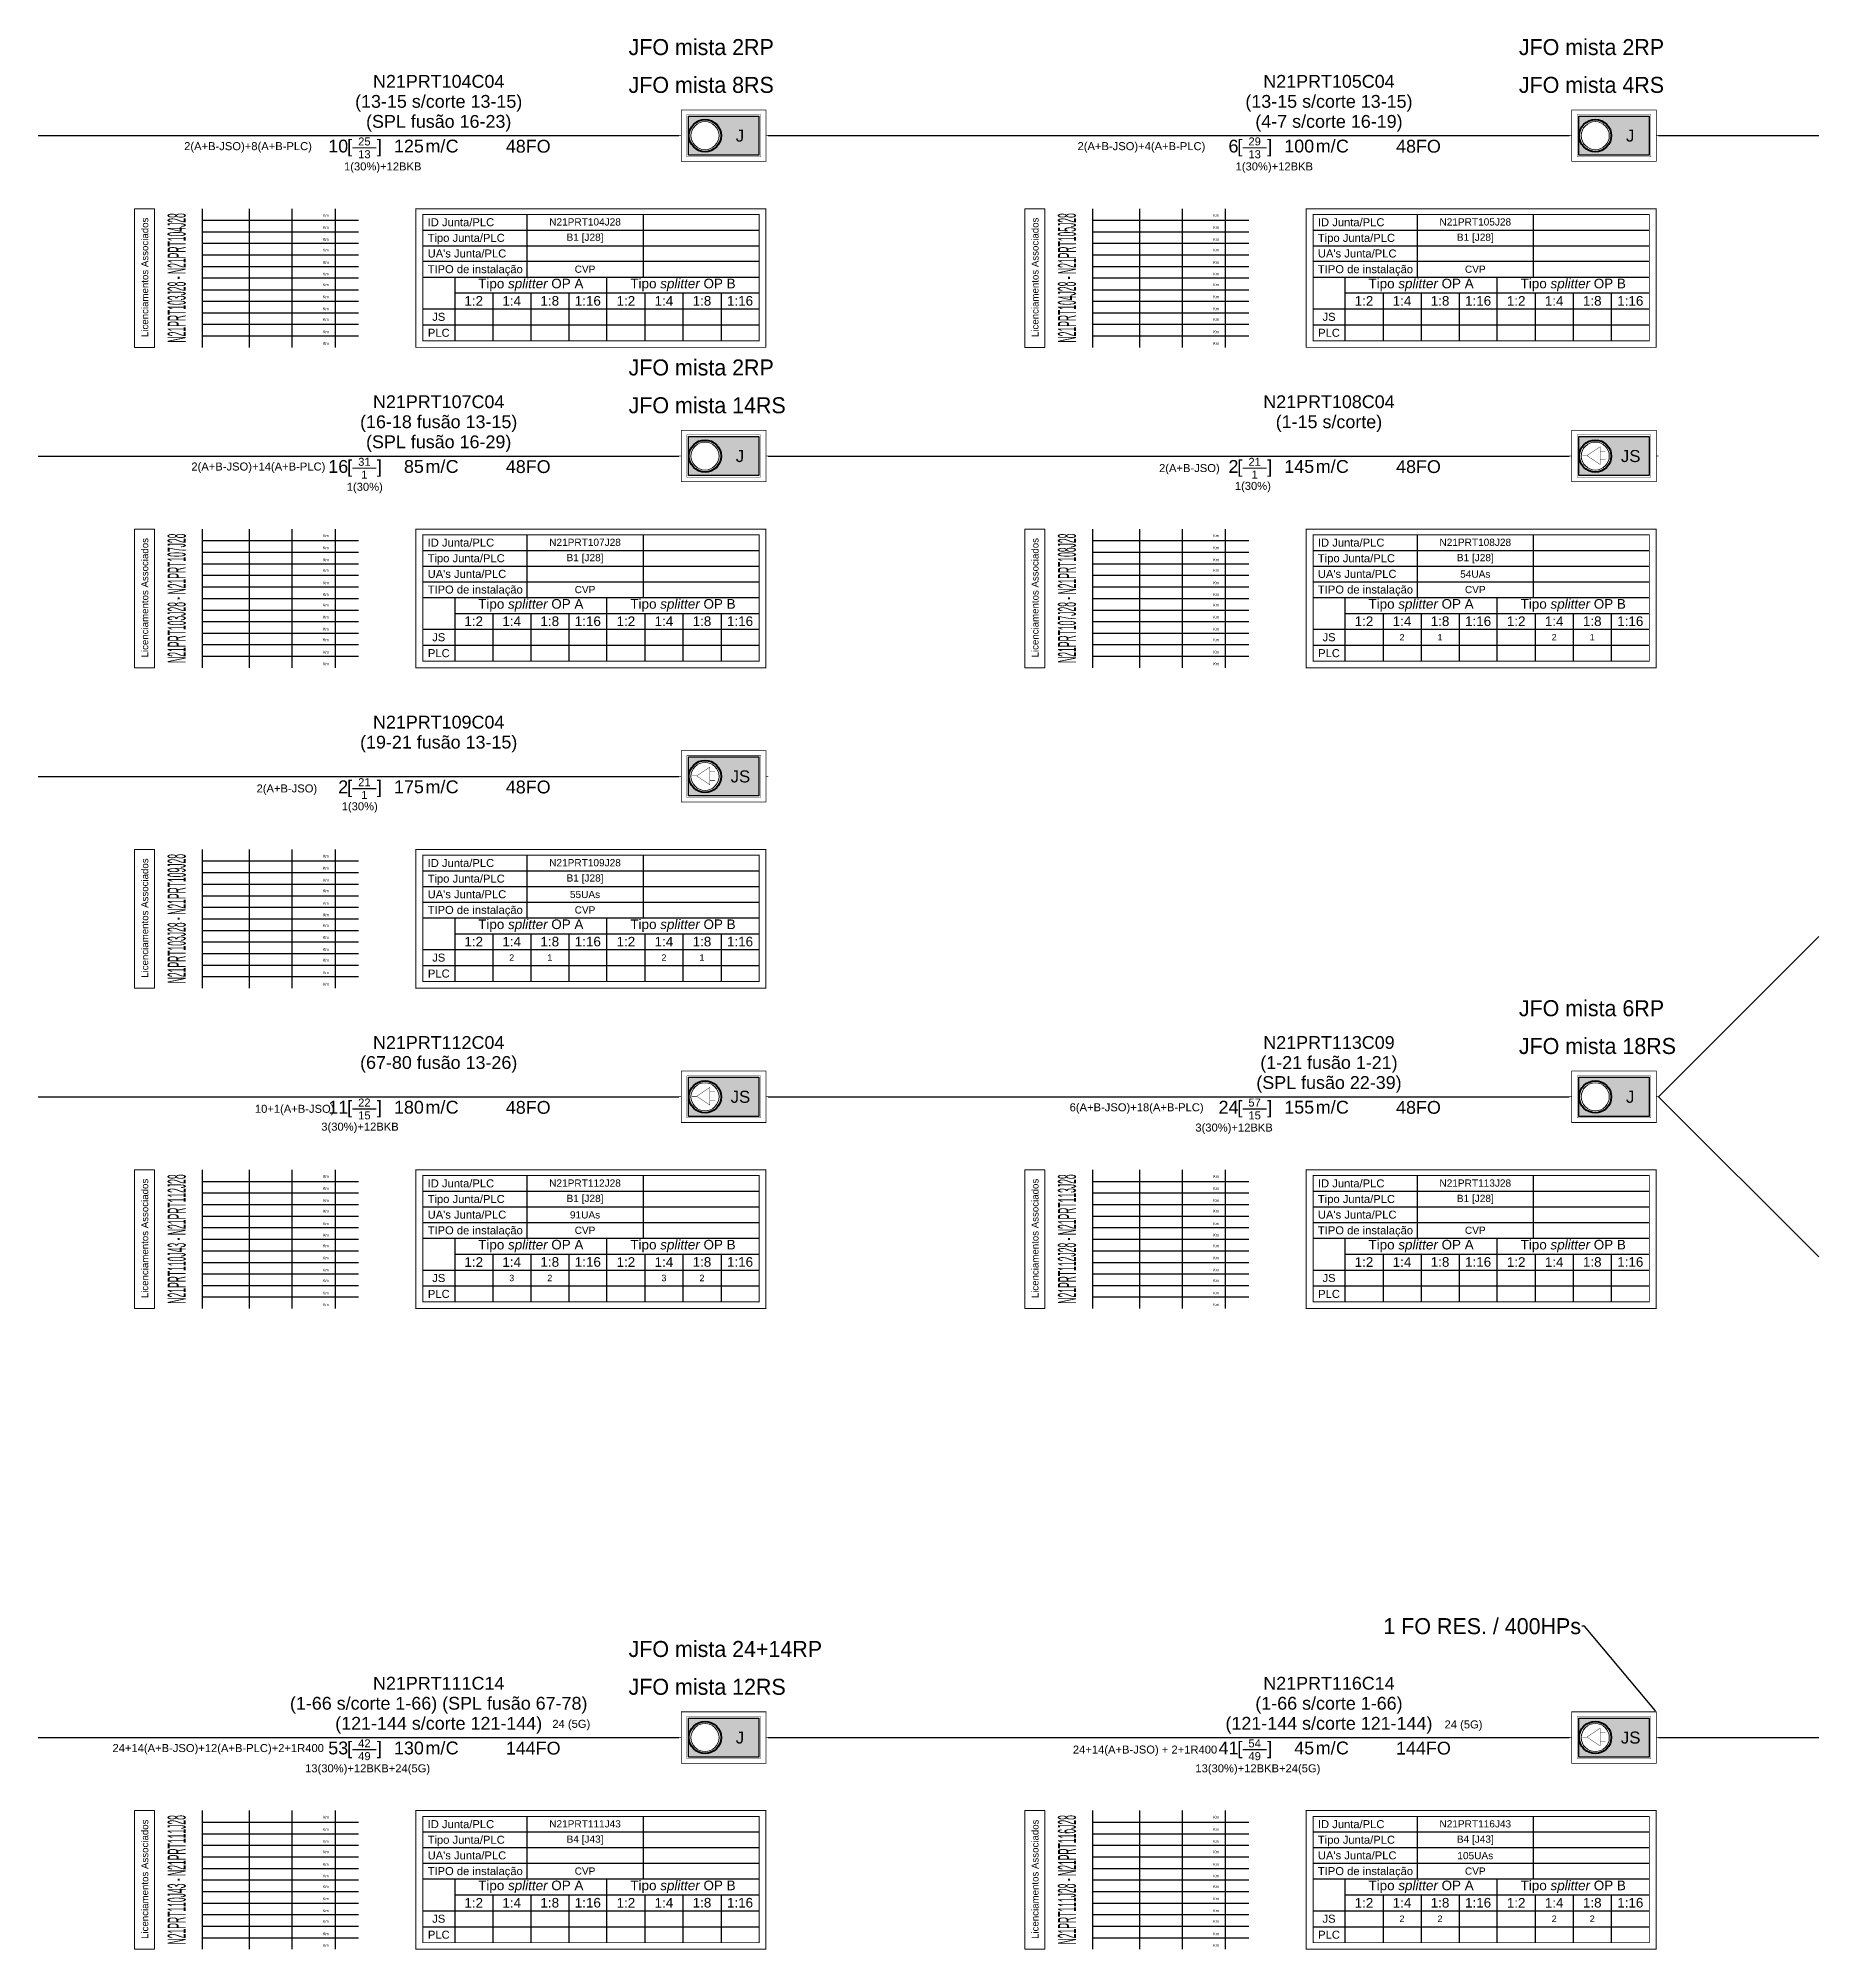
# Model space of a CAD drawing. Header units: metres. Extents: x 288 to 1034, y 827 to 7702.
# Drawn here: x 497.8 to 720.1, y 7463.1 to 7701.7 of the extents above; entities that cross this region are included whole.
import ezdxf
from ezdxf import colors
from ezdxf.entities.mleader import LeaderData, LeaderLine
from ezdxf.enums import TextEntityAlignment as Align
from ezdxf.math import Vec2, Vec3

# ---------------------------------------------------------------- set-up
doc = ezdxf.new("R2010")
doc.units = ezdxf.units.M
doc.header["$MEASUREMENT"] = 0
doc.set_wipeout_variables(frame=1)
doc.linetypes.add('HIDDEN2', pattern=[4.7625, 3.175, -1.5875])
for name, color, linetype in [('3-PROJ_Cabo Aereo NOS', 104, 'HIDDEN2'), ('3-PROJ_FTTH_CABO', 7, 'Continuous'), ('3-PROJ_FTTH_JUNTA', 7, 'Continuous'), ('3-PROJ_FTTH_LICENCIAMENTOS', 7, 'Continuous'), ('Ajusa STCE', 7, 'Continuous')]:
    doc.layers.add(name, color=color, linetype=linetype)
doc.styles.add('ARIAL', font='')
doc.styles.get('ARIAL').set_extended_font_data('Arial')

msp = doc.modelspace()

# ---------------------------------------------------------------- texts
at = {"layer": 'Ajusa STCE', "color": 4, "lineweight": 30, "char_height": 2, "attachment_point": 1}
for s, insert, width in [('\\pxt0;JFO mista 2RP', (571.51, 7701.62), 29.5478), ('\\pxt0;JFO mista 2RP', (682.66, 7701.62), 29.5478), ('\\pxt0;JFO mista 4RS', (682.66, 7696.9), 29.5478), ('\\pxt0;JFO mista 2RP', (571.51, 7661.62), 29.5478), ('\\pxt0;JFO mista 14RS', (571.51, 7656.9), 29.5478), ('\\pxt0;JFO mista 6RP', (682.66, 7581.62), 29.5478), ('\\pxt0;JFO mista 18RS', (682.66, 7576.9), 29.5478), ('\\pxt0;JFO mista 24+14RP', (571.51, 7501.62), 39.5526)]:
    msp.add_mtext(s, dxfattribs=dict(at, insert=insert, width=width))
at = {"layer": 'Ajusa STCE', "color": 3, "lineweight": 30, "char_height": 1, "width": 29.5478, "attachment_point": 1}
for s, insert in [('\\pxt0;{\\fArial|b0|i0|c0|p34;2(A+B-JSO)+8(A+B-PLC)}', (516.02, 7688.75)), ('\\pxt0;{\\fArial|b0|i0|c0|p34;2(A+B-JSO)+4(A+B-PLC)}', (627.56, 7688.75)), ('\\pxt0;{\\fArial|b0|i0|c0|p34;1(30%)+12BKB}', (647.29, 7686.22)), ('\\pxt0;{\\fArial|b0|i0|c0|p34;2(A+B-JSO)+14(A+B-PLC)}', (516.92, 7648.75)), ('\\pxt0;{\\fArial|b0|i0|c0|p34;2(A+B-JSO)}', (637.74, 7648.56)), ('\\pxt0;{\\fArial|b0|i0|c0|p34;1(30%)}', (536.32, 7646.22)), ('\\pxt0;{\\fArial|b0|i0|c0|p34;1(30%)}', (647.2, 7646.33)), ('\\pxt0;{\\fArial|b0|i0|c0|p34;2(A+B-JSO)}', (525.06, 7608.56)), ('\\pxt0;{\\fArial|b0|i0|c0|p34;1(30%)}', (535.69, 7606.33)), ('\\pxt0;{\\fArial|b0|i0|c0|p34;10+1(A+B-JSO)}', (524.85, 7568.56)), ('\\pxt0;{\\fArial|b0|i0|c0|p34;6(A+B-JSO)+18(A+B-PLC)}', (626.57, 7568.75)), ('\\pxt0;{\\fArial|b0|i0|c0|p34;3(30%)+12BKB}', (533.14, 7566.33)), ('\\pxt0;{\\fArial|b0|i0|c0|p34;3(30%)+12BKB}', (642.27, 7566.22))]:
    msp.add_mtext(s, dxfattribs=dict(at, insert=insert))

# ---------------------------------------------------------------- blocks, each defined once
blk = doc.blocks.new('*U6')
blk.add_hatch(color=31).paths.add_polyline_path([(9.97, -2.44), (1.18, -2.44), (1.18, 2.44), (9.97, 2.44)])
at = {"color": 7}
for points, const_width in [([(10.86, -3.21), (0.29, -3.21), (0.29, 3.21), (10.86, 3.21)], 0.0929), ([(10.17, -2.63), (0.99, -2.63), (0.99, 2.63), (10.17, 2.63)], 0.0465)]:
    blk.add_lwpolyline(points, close=True, dxfattribs=dict(at, const_width=const_width))
at = {"color": 31}
blk.add_lwpolyline([(9.97, -2.44), (1.18, -2.44), (1.18, 2.44), (9.97, 2.44)], close=True, dxfattribs=at)
at = {"color": 7}
for points, const_width in [([(0.29, 0), (0, 0)], 0.0743), ([(11.15, 0), (10.86, 0)], 0.0743), ([(-40.78, -1.52), (-37.77, -1.52)], 0.15)]:
    blk.add_lwpolyline(points, dxfattribs=dict(at, const_width=const_width))
at = {"color": 7, "ltscale": 0.001}
blk.add_lwpolyline([(10.86, -9.12, 0.12, 0.12, 0), (10.86, -9.12, 0.12, 0.12, 0), (-32.84, -9.12, 0.12, 0.12, 0), (-32.84, -26.43, 0.12, 0.12, 0), (10.86, -26.43, 0.12, 0.12, 0), (10.86, -26.43, 0.12, 0.12, 0), (10.86, -9.12, 0, 0, 0)], format="xyseb", dxfattribs=at)
at = {"color": 7, "ltscale": 0.001, "const_width": 0.12}
blk.add_lwpolyline([(10, -25.61), (10, -25.61), (-31.98, -25.61), (-31.98, -9.84), (10, -9.84), (10, -9.84)], close=True, dxfattribs=at)
at = {"color": 7}
for points in [[(-31.98, -11.79), (10, -11.79)], [(-18.98, -9.84), (-18.98, -17.65)], [(-4.49, -9.84), (-4.49, -17.65)], [(-31.98, -13.74), (10, -13.74)], [(-31.98, -15.69), (10, -15.69)], [(-31.98, -17.65), (10, -17.65)], [(-28, -17.65), (-28, -25.61)], [(-9, -25.61), (-9, -17.65)], [(-28, -19.64), (10, -19.64)], [(-23.25, -19.64), (-23.25, -25.61)], [(-18.5, -19.64), (-18.5, -25.61)], [(-13.75, -19.64), (-13.75, -25.61)], [(-4.25, -19.64), (-4.25, -25.61)], [(0.5, -19.64), (0.5, -25.61)], [(5.25, -19.64), (5.25, -25.61)], [(-31.98, -21.63), (10, -21.63)], [(-31.98, -23.62), (10, -23.62)], [(-31.98, -23.62), (-13.57, -23.62), (10, -23.62)]]:
    blk.add_lwpolyline(points, dxfattribs=at)
at = {"color": 7, "style": 'ARIAL'}
for s, height, p in [('J', 1.5, (7.61, 0)), ('JS', 1, (-29.99, -22.62)), ('PLC', 1, (-29.99, -24.61))]:
    blk.add_text(s, height=height, dxfattribs=at).set_placement(p, align=Align.MIDDLE_CENTER)
blk.add_text('[     ]  ', height=1.6, dxfattribs=at).set_placement((-35.85, -0.5), align=Align.TOP_RIGHT)
for s, p in [('ID Junta/PLC', (-31.38, -10.81)), ('Tipo Junta/PLC', (-31.38, -12.76)), ("UA's Junta/PLC", (-31.38, -14.71)), ('TIPO de instalação', (-31.38, -16.67))]:
    blk.add_text(s, height=1, dxfattribs=at).set_placement(p, align=Align.MIDDLE_LEFT)
at = {"insert": (-31.65, -0.5), "char_height": 1.6, "width": 2.8224, "attachment_point": 1, "style": 'ARIAL'}
blk.add_mtext('m/', dxfattribs=at)
at = {"color": 7, "ltscale": 0.001, "char_height": 1.2, "attachment_point": 5, "style": 'ARIAL'}
for s, insert, width in [('{\\C114;Tipo \\fArial|b0|i1|c0|p34;splitter\\fArial|b0|i0|c0|p34; OP A}', (-18.5, -18.64), 14.6912), ('{\\C10;Tipo \\fArial|b0|i1|c0|p34;splitter\\fArial|b0|i0|c0|p34; OP B}', (0.5, -18.64), 14.6912), ('{\\C114;1:2}', (-25.63, -20.63), 4.1115), ('{\\C114;1:4}', (-20.88, -20.63), 4.1115), ('{\\C114;1:8}', (-16.13, -20.63), 4.1115), ('{\\C114;1:16}', (-11.38, -20.63), 4.1115), ('{\\C10;1:2}', (-6.63, -20.63), 4.1115), ('{\\C10;1:4}', (-1.88, -20.63), 4.1115), ('{\\C10;1:8}', (2.87, -20.63), 4.1115), ('{\\C10;1:16}', (7.62, -20.63), 4.1115)]:
    blk.add_mtext(s, dxfattribs=dict(at, insert=insert, width=width))
at = {"color": 7, "style": 'ARIAL'}
for tag, p in [('ID_CABO', (-30, 5.5)), ('ID_CABO2', (-30, 3)), ('ID_CABO3', (-30, 0.5))]:
    blk.add_attdef(tag, text='', height=1.6, dxfattribs=at).set_placement(p, align=Align.BOTTOM_CENTER)
at = {"color": 7, "lineweight": 0, "style": 'ARIAL'}
blk.add_attdef('FO_ACTIVAS', text='', height=1.6, dxfattribs=at).set_placement((-41.3, -0.5), align=Align.TOP_RIGHT)
for tag, height, p in [('FO_RESERVA', 1, (-39.28, -2.32)), ('FO_MORTAS', 1, (-39.28, -0.72)), ('JUNTA', 0.9, (-11.73, -10.77)), ('TIPO_JUNTA', 0.9, (-11.73, -12.68)), ('INSTALACAO', 0.9, (-11.73, -16.67)), ('NPOL_CVP', 0.9, (2.75, -16.66))]:
    blk.add_attdef(tag, text='', height=height, dxfattribs=at).set_placement(p, align=Align.MIDDLE_CENTER)
at = {"color": 7, "style": 'ARIAL'}
blk.add_attdef('METROS', text='', height=1.6, dxfattribs=at).set_placement((-31.85, -0.5), align=Align.TOP_RIGHT)
for tag, p in [('TIPO_INSTALACAO', (-29.13, -0.5)), ('CAPACIDADE', (-21.62, -0.52))]:
    blk.add_attdef(tag, text='', height=1.6, dxfattribs=at).set_placement(p, align=Align.TOP_LEFT)
at = {"color": 4, "lineweight": 0, "style": 'ARIAL'}
blk.add_attdef('ALOCAÇÃO_RDP', text='', height=0.8, dxfattribs=at).set_placement((-0.91, -2.81), align=Align.MIDDLE_RIGHT)
at = {"color": 5, "lineweight": 0, "style": 'ARIAL'}
blk.add_attdef('FO_RTR+BKB', text='', height=0.8, dxfattribs=at).set_placement((12.07, -1.2), align=Align.MIDDLE_LEFT)
at = {"color": 1, "lineweight": 0, "style": 'ARIAL'}
blk.add_attdef('ALOCAÇÃO_RDS', text='', height=0.8, dxfattribs=at).set_placement((-0.89, -4.35), align=Align.MIDDLE_RIGHT)
at = {"color": 4, "lineweight": 0, "style": 'ARIAL'}
blk.add_attdef('FO_RDP', text='', height=0.8, dxfattribs=at).set_placement((12.06, -2.81), align=Align.MIDDLE_LEFT)
at = {"color": 1, "lineweight": 0, "style": 'ARIAL'}
blk.add_attdef('FO_RDS', text='', height=0.8, dxfattribs=at).set_placement((12.09, -4.35), align=Align.MIDDLE_LEFT)
at = {"color": 7, "lineweight": 0, "style": 'ARIAL'}
blk.add_attdef('MORADA', text='', height=0.75, dxfattribs=at).set_placement((10.86, -7.21), align=Align.MIDDLE_RIGHT)
at = {"color": 114, "style": 'ARIAL'}
for tag, p in [('(J)1:2_A', (-25.63, -22.62)), ('(J)1:4_A', (-20.88, -22.62)), ('(J)1:8_A', (-16.13, -22.62)), ('(J)1:16_A', (-11.38, -22.62)), ('(P)1:2_A', (-25.63, -24.61)), ('(P)1:4_A', (-20.88, -24.61)), ('(P)1:8_A', (-16.13, -24.61)), ('(P)1:16_A', (-11.38, -24.61))]:
    blk.add_attdef(tag, text='', height=0.8, dxfattribs=at).set_placement(p, align=Align.MIDDLE_CENTER)
at = {"color": 10, "style": 'ARIAL'}
for tag, p in [('(J)1:2_B', (-6.63, -22.62)), ('(J)1:4_B', (-1.88, -22.62)), ('(J)1:8_B', (2.87, -22.62)), ('(J)1:16_B', (7.62, -22.62)), ('(P)1:2_B', (-6.63, -24.61)), ('(P)1:4_B', (-1.88, -24.61)), ('(P)1:8_B', (2.87, -24.61)), ('(P)1:16_B', (7.62, -24.61))]:
    blk.add_attdef(tag, text='', height=0.8, dxfattribs=at).set_placement(p, align=Align.MIDDLE_CENTER)
at = {"color": 7, "lineweight": 0}
blk.add_wipeout([(3.7, -1.95), (3.43, -1.99), (3.09, -2), (2.79, -1.95), (2.57, -1.88), (2.34, -1.78), (2.03, -1.59), (1.77, -1.34), (1.58, -1.1), (1.47, -0.92), (1.35, -0.61), (1.28, -0.33), (1.25, 0), (1.3, 0.42), (1.38, 0.7), (1.51, 0.98), (1.63, 1.17), (1.83, 1.4), (1.98, 1.55), (2.18, 1.69), (2.4, 1.81), (2.69, 1.92), (2.92, 1.97), (3.27, 2), (3.51, 1.99), (3.73, 1.94), (3.98, 1.87), (4.15, 1.79), (4.31, 1.7), (4.51, 1.56), (4.66, 1.42), (4.79, 1.28), (4.96, 1.05), (5.05, 0.88), (5.15, 0.64), (5.21, 0.41), (5.25, 0.11), (5.23, -0.32), (5.19, -0.52), (5.11, -0.74), (4.96, -1.04), (4.78, -1.3), (4.57, -1.51), (4.25, -1.74), (3.96, -1.87)], dxfattribs=at)
at = {"color": 7, "lineweight": 40}
blk.add_circle((3.25, 0), 2, dxfattribs=at)
at = {"color": 7, "lineweight": 0}
blk.add_circle((3.25, 0), 1.75, dxfattribs=at)
blk.add_circle((3.25, 0), 1.75, dxfattribs=at)
blk = doc.blocks.new('Troço Sinoptico')
at = {"color": 7, "lineweight": 0, "style": 'ARIAL'}
for tag, p in [('D1', (-16.57, -9.75)), ('T1', (-10.78, -9.77)), ('E1', (-1.22, -9.77)), ('D2', (-16.57, -11.26))]:
    blk.add_attdef(tag, text='', height=0.631, dxfattribs=at).set_placement(p, align=Align.MIDDLE_CENTER)
blk.add_attdef('XXX1', text='', height=0.631, dxfattribs=at).set_placement((-4.58, -9.81), align=Align.MIDDLE_RIGHT)
at = {"color": 7}
blk.add_wipeout([(-27.96, -26.44), (-27.96, -9.12), (0, -9.12), (0, -26.43)], dxfattribs=at)
at = {"color": 7, "lineweight": 0}
blk.add_lwpolyline([(-27.96, -26.44), (-25.49, -26.44), (-25.49, -9.12), (-27.96, -9.12)], close=True, dxfattribs=at)
at = {"color": 7}
for points in [[(-19.54, -9.12), (-19.54, -26.44)], [(-13.66, -9.12), (-13.66, -17.78)], [(-8.33, -9.12), (-8.33, -17.78)], [(-2.94, -9.12), (-2.94, -17.77)], [(-19.54, -10.56), (0, -10.56)], [(-19.54, -12), (0, -12)], [(-19.54, -13.44), (0, -13.44)], [(-19.54, -14.89), (0, -14.89)], [(-19.54, -16.33), (0, -16.33)], [(-19.54, -17.77), (0, -17.77)], [(-13.66, -17.78), (-13.66, -26.44)], [(-8.33, -17.78), (-8.33, -26.44)], [(-2.94, -17.78), (-2.94, -26.43)], [(-19.54, -19.23), (0, -19.23)], [(-19.54, -20.67), (0, -20.67)], [(-19.54, -22.11), (0, -22.11)], [(-19.54, -23.55), (0, -23.55)], [(-19.54, -24.99), (0, -24.99)]]:
    blk.add_lwpolyline(points, dxfattribs=at)
at = {"color": 7, "lineweight": 0, "true_color": 0xffffff, "insert": (-26.69, -17.69), "char_height": 0.865, "width": 17.7947, "attachment_point": 5, "rotation": 90, "style": 'ARIAL'}
blk.add_mtext('Licenciamentos Associados', dxfattribs=at)
at = {"color": 7, "lineweight": 0, "char_height": 0.355, "width": 6.2282, "attachment_point": 2, "style": 'ARIAL'}
for insert in [(-4.1, -11.28), (-4.09, -9.77), (-4.09, -14.1), (-4.09, -12.78), (-4.09, -15.66), (-4.1, -18.43), (-4.09, -17.1), (-4.1, -19.94), (-4.1, -21.44), (-4.1, -22.77), (-4.09, -24.32), (-4.09, -25.77)]:
    blk.add_mtext('Km', dxfattribs=dict(at, insert=insert))
at = {"color": 7, "lineweight": 0, "style": 'ARIAL', "width": 0.580821}
blk.add_attdef('ORIGEM-DESTINO', text='', height=2.25, rotation=90, dxfattribs=at).set_placement((-21.59, -25.83), (-21.59, -9.68), align=Align.FIT)
at = {"color": 7, "lineweight": 0, "style": 'ARIAL'}
for tag, p in [('T2', (-10.78, -11.28)), ('E2', (-1.22, -11.3)), ('D3', (-16.57, -12.76)), ('D4', (-16.57, -14.09)), ('T3', (-10.78, -12.77)), ('T4', (-10.78, -14.1)), ('E3', (-1.22, -12.78)), ('E4', (-1.22, -14.1)), ('D5', (-16.57, -15.64)), ('T5', (-10.78, -15.65)), ('E5', (-1.22, -15.65)), ('D6', (-16.57, -17.08)), ('D7', (-16.57, -18.42)), ('T6', (-10.78, -17.09)), ('T7', (-10.78, -18.43)), ('E7', (-1.22, -18.43)), ('E6', (-1.22, -17.09)), ('D8', (-16.57, -19.93)), ('D9', (-16.57, -21.42)), ('T8', (-10.79, -19.94)), ('T9', (-10.79, -21.44)), ('E8', (-1.22, -19.97)), ('E9', (-1.22, -21.45)), ('D10', (-16.57, -22.75)), ('T10', (-10.78, -22.77)), ('E10', (-1.22, -22.77)), ('D11', (-16.57, -24.3)), ('D12', (-16.57, -25.74)), ('T12', (-10.79, -25.76)), ('T11', (-10.79, -24.31)), ('E11', (-1.22, -24.31)), ('E12', (-1.22, -25.76))]:
    blk.add_attdef(tag, text='', height=0.631, dxfattribs=at).set_placement(p, align=Align.MIDDLE_CENTER)
for tag, p in [('XXX2', (-4.59, -11.32)), ('XXX3', (-4.58, -12.81)), ('XXX4', (-4.59, -14.14)), ('XXX5', (-4.58, -15.69)), ('XXX7', (-4.59, -18.47)), ('XXX6', (-4.58, -17.13)), ('XXX8', (-4.59, -19.98)), ('XXX9', (-4.59, -21.48)), ('XXX10', (-4.59, -22.81)), ('XXX11', (-4.58, -24.35)), ('XXX12', (-4.58, -25.8))]:
    blk.add_attdef(tag, text='', height=0.631, dxfattribs=at).set_placement(p, align=Align.MIDDLE_RIGHT)
at = {"color": 7, "lineweight": 0, "style": 'ARIAL', "flags": 1}
blk.add_attdef('ID', text='', height=0.631, dxfattribs=at).set_placement((-13.98, -27.67), align=Align.MIDDLE_CENTER)
at = {"layer": 'Defpoints', "flags": 1}
for tag, p in [('TROCO', (-28.25, -8.29)), ('GAMA', (-13.98, -8.55))]:
    blk.add_attdef(tag, p, '', height=2.16, dxfattribs=at)
blk = doc.blocks.new('*U40')
blk.add_hatch(color=31).paths.add_polyline_path([(9.97, -2.44), (1.18, -2.44), (1.18, 2.44), (9.97, 2.44)])
at = {"color": 7}
for points, const_width in [([(10.86, -3.21), (0.29, -3.21), (0.29, 3.21), (10.86, 3.21)], 0.0929), ([(10.17, -2.63), (0.99, -2.63), (0.99, 2.63), (10.17, 2.63)], 0.0465)]:
    blk.add_lwpolyline(points, close=True, dxfattribs=dict(at, const_width=const_width))
at = {"color": 31}
blk.add_lwpolyline([(9.97, -2.44), (1.18, -2.44), (1.18, 2.44), (9.97, 2.44)], close=True, dxfattribs=at)
at = {"color": 7}
for points, const_width in [([(0.29, 0), (0, 0)], 0.0743), ([(11.15, 0), (10.86, 0)], 0.0743), ([(-40.78, -1.52), (-37.77, -1.52)], 0.15)]:
    blk.add_lwpolyline(points, dxfattribs=dict(at, const_width=const_width))
at = {"color": 7, "ltscale": 0.001}
blk.add_lwpolyline([(10.86, -9.12, 0.12, 0.12, 0), (10.86, -9.12, 0.12, 0.12, 0), (-32.84, -9.12, 0.12, 0.12, 0), (-32.84, -26.43, 0.12, 0.12, 0), (10.86, -26.43, 0.12, 0.12, 0), (10.86, -26.43, 0.12, 0.12, 0), (10.86, -9.12, 0, 0, 0)], format="xyseb", dxfattribs=at)
at = {"color": 7, "ltscale": 0.001, "const_width": 0.12}
blk.add_lwpolyline([(10, -25.61), (10, -25.61), (-31.98, -25.61), (-31.98, -9.84), (10, -9.84), (10, -9.84)], close=True, dxfattribs=at)
at = {"color": 7}
for points in [[(-31.98, -11.79), (10, -11.79)], [(-18.98, -9.84), (-18.98, -17.65)], [(-4.49, -9.84), (-4.49, -17.65)], [(-31.98, -13.74), (10, -13.74)], [(-31.98, -15.69), (10, -15.69)], [(-31.98, -17.65), (10, -17.65)], [(-28, -17.65), (-28, -25.61)], [(-9, -25.61), (-9, -17.65)], [(-28, -19.64), (10, -19.64)], [(-23.25, -19.64), (-23.25, -25.61)], [(-18.5, -19.64), (-18.5, -25.61)], [(-13.75, -19.64), (-13.75, -25.61)], [(-4.25, -19.64), (-4.25, -25.61)], [(0.5, -19.64), (0.5, -25.61)], [(5.25, -19.64), (5.25, -25.61)], [(-31.98, -21.63), (10, -21.63)], [(-31.98, -23.62), (10, -23.62)], [(-31.98, -23.62), (-13.57, -23.62), (10, -23.62)]]:
    blk.add_lwpolyline(points, dxfattribs=at)
at = {"color": 7, "style": 'ARIAL'}
for s, height, p in [('JS', 1.5, (7.67, 0)), ('JS', 1, (-29.99, -22.62)), ('PLC', 1, (-29.99, -24.61))]:
    blk.add_text(s, height=height, dxfattribs=at).set_placement(p, align=Align.MIDDLE_CENTER)
blk.add_text('[     ]  ', height=1.6, dxfattribs=at).set_placement((-35.85, -0.5), align=Align.TOP_RIGHT)
for s, p in [('ID Junta/PLC', (-31.38, -10.81)), ('Tipo Junta/PLC', (-31.38, -12.76)), ("UA's Junta/PLC", (-31.38, -14.71)), ('TIPO de instalação', (-31.38, -16.67))]:
    blk.add_text(s, height=1, dxfattribs=at).set_placement(p, align=Align.MIDDLE_LEFT)
at = {"insert": (-31.65, -0.5), "char_height": 1.6, "width": 2.8224, "attachment_point": 1, "style": 'ARIAL'}
blk.add_mtext('m/', dxfattribs=at)
at = {"color": 7, "ltscale": 0.001, "char_height": 1.2, "attachment_point": 5, "style": 'ARIAL'}
for s, insert, width in [('{\\C114;Tipo \\fArial|b0|i1|c0|p34;splitter\\fArial|b0|i0|c0|p34; OP A}', (-18.5, -18.64), 14.6912), ('{\\C10;Tipo \\fArial|b0|i1|c0|p34;splitter\\fArial|b0|i0|c0|p34; OP B}', (0.5, -18.64), 14.6912), ('{\\C114;1:2}', (-25.63, -20.63), 4.1115), ('{\\C114;1:4}', (-20.88, -20.63), 4.1115), ('{\\C114;1:8}', (-16.13, -20.63), 4.1115), ('{\\C114;1:16}', (-11.38, -20.63), 4.1115), ('{\\C10;1:2}', (-6.63, -20.63), 4.1115), ('{\\C10;1:4}', (-1.88, -20.63), 4.1115), ('{\\C10;1:8}', (2.87, -20.63), 4.1115), ('{\\C10;1:16}', (7.62, -20.63), 4.1115)]:
    blk.add_mtext(s, dxfattribs=dict(at, insert=insert, width=width))
at = {"color": 7, "style": 'ARIAL'}
for tag, p in [('ID_CABO', (-30, 5.5)), ('ID_CABO2', (-30, 3)), ('ID_CABO3', (-30, 0.5))]:
    blk.add_attdef(tag, text='', height=1.6, dxfattribs=at).set_placement(p, align=Align.BOTTOM_CENTER)
at = {"color": 7, "lineweight": 0, "style": 'ARIAL'}
blk.add_attdef('FO_ACTIVAS', text='', height=1.6, dxfattribs=at).set_placement((-41.3, -0.5), align=Align.TOP_RIGHT)
for tag, height, p in [('FO_RESERVA', 1, (-39.28, -2.32)), ('FO_MORTAS', 1, (-39.28, -0.72)), ('JUNTA', 0.9, (-11.73, -10.77)), ('TIPO_JUNTA', 0.9, (-11.73, -12.68)), ('UA_JUNTA', 0.9, (-11.73, -14.74)), ('INSTALACAO', 0.9, (-11.73, -16.67)), ('NPOL_CVP', 0.9, (2.75, -16.66))]:
    blk.add_attdef(tag, text='', height=height, dxfattribs=at).set_placement(p, align=Align.MIDDLE_CENTER)
at = {"color": 7, "style": 'ARIAL'}
blk.add_attdef('METROS', text='', height=1.6, dxfattribs=at).set_placement((-31.85, -0.5), align=Align.TOP_RIGHT)
for tag, p in [('TIPO_INSTALACAO', (-29.13, -0.5)), ('CAPACIDADE', (-21.62, -0.52))]:
    blk.add_attdef(tag, text='', height=1.6, dxfattribs=at).set_placement(p, align=Align.TOP_LEFT)
at = {"color": 4, "lineweight": 0, "style": 'ARIAL'}
blk.add_attdef('ALOCAÇÃO_RDP', text='', height=0.8, dxfattribs=at).set_placement((-0.91, -2.81), align=Align.MIDDLE_RIGHT)
at = {"color": 5, "lineweight": 0, "style": 'ARIAL'}
blk.add_attdef('FO_RTR+BKB', text='', height=0.8, dxfattribs=at).set_placement((12.07, -1.2), align=Align.MIDDLE_LEFT)
at = {"color": 1, "lineweight": 0, "style": 'ARIAL'}
blk.add_attdef('ALOCAÇÃO_RDS', text='', height=0.8, dxfattribs=at).set_placement((-0.89, -4.35), align=Align.MIDDLE_RIGHT)
at = {"color": 4, "lineweight": 0, "style": 'ARIAL'}
blk.add_attdef('FO_RDP', text='', height=0.8, dxfattribs=at).set_placement((12.06, -2.81), align=Align.MIDDLE_LEFT)
at = {"color": 1, "lineweight": 0, "style": 'ARIAL'}
blk.add_attdef('FO_RDS', text='', height=0.8, dxfattribs=at).set_placement((12.09, -4.35), align=Align.MIDDLE_LEFT)
at = {"color": 7, "lineweight": 0, "style": 'ARIAL'}
blk.add_attdef('MORADA', text='', height=0.75, dxfattribs=at).set_placement((10.86, -7.21), align=Align.MIDDLE_RIGHT)
at = {"color": 114, "style": 'ARIAL'}
for tag, p in [('(J)1:2_A', (-25.63, -22.62)), ('(J)1:4_A', (-20.88, -22.62)), ('(J)1:8_A', (-16.13, -22.62)), ('(J)1:16_A', (-11.38, -22.62)), ('(P)1:2_A', (-25.63, -24.61)), ('(P)1:4_A', (-20.88, -24.61)), ('(P)1:8_A', (-16.13, -24.61)), ('(P)1:16_A', (-11.38, -24.61))]:
    blk.add_attdef(tag, text='', height=0.8, dxfattribs=at).set_placement(p, align=Align.MIDDLE_CENTER)
at = {"color": 10, "style": 'ARIAL'}
for tag, p in [('(J)1:2_B', (-6.63, -22.62)), ('(J)1:4_B', (-1.88, -22.62)), ('(J)1:8_B', (2.87, -22.62)), ('(J)1:16_B', (7.62, -22.62)), ('(P)1:2_B', (-6.63, -24.61)), ('(P)1:4_B', (-1.88, -24.61)), ('(P)1:8_B', (2.87, -24.61)), ('(P)1:16_B', (7.62, -24.61))]:
    blk.add_attdef(tag, text='', height=0.8, dxfattribs=at).set_placement(p, align=Align.MIDDLE_CENTER)
at = {"color": 7, "lineweight": 0}
blk.add_wipeout([(3.7, -1.95), (3.43, -1.99), (3.09, -2), (2.79, -1.95), (2.57, -1.88), (2.34, -1.78), (2.03, -1.59), (1.77, -1.34), (1.58, -1.1), (1.47, -0.92), (1.35, -0.61), (1.28, -0.33), (1.25, 0), (1.3, 0.42), (1.38, 0.7), (1.51, 0.98), (1.63, 1.17), (1.83, 1.4), (1.98, 1.55), (2.18, 1.69), (2.4, 1.81), (2.69, 1.92), (2.92, 1.97), (3.27, 2), (3.51, 1.99), (3.73, 1.94), (3.98, 1.87), (4.15, 1.79), (4.31, 1.7), (4.51, 1.56), (4.66, 1.42), (4.79, 1.28), (4.96, 1.05), (5.05, 0.88), (5.15, 0.64), (5.21, 0.41), (5.25, 0.11), (5.23, -0.32), (5.19, -0.52), (5.11, -0.74), (4.96, -1.04), (4.78, -1.3), (4.57, -1.51), (4.25, -1.74), (3.96, -1.87)], dxfattribs=at)
at = {"color": 7, "const_width": 0.0465}
for points in [[(1.63, 0.06), (2.2, 0.06)], [(3.87, 0.62), (4.5, 0.62)], [(3.87, -0.49), (4.5, -0.49)]]:
    blk.add_lwpolyline(points, dxfattribs=at)
blk.add_lwpolyline([(2.2, 0.06), (3.87, -1.05), (3.87, 1.18)], close=True, dxfattribs=at)
at = {"color": 7, "lineweight": 40}
blk.add_circle((3.25, 0), 2, dxfattribs=at)
at = {"color": 7, "lineweight": 0}
blk.add_circle((3.25, 0), 1.75, dxfattribs=at)
blk.add_circle((3.25, 0), 1.75, dxfattribs=at)
blk = doc.blocks.new('*U45')
blk.add_hatch(color=31).paths.add_polyline_path([(9.97, -2.44), (1.18, -2.44), (1.18, 2.44), (9.97, 2.44)])
at = {"color": 7}
for points, const_width in [([(10.86, -3.21), (0.29, -3.21), (0.29, 3.21), (10.86, 3.21)], 0.0929), ([(10.17, -2.63), (0.99, -2.63), (0.99, 2.63), (10.17, 2.63)], 0.0465)]:
    blk.add_lwpolyline(points, close=True, dxfattribs=dict(at, const_width=const_width))
at = {"color": 31}
blk.add_lwpolyline([(9.97, -2.44), (1.18, -2.44), (1.18, 2.44), (9.97, 2.44)], close=True, dxfattribs=at)
at = {"color": 7}
for points, const_width in [([(0.29, 0), (0, 0)], 0.0743), ([(11.15, 0), (10.86, 0)], 0.0743), ([(-40.78, -1.52), (-37.77, -1.52)], 0.15)]:
    blk.add_lwpolyline(points, dxfattribs=dict(at, const_width=const_width))
at = {"color": 7, "ltscale": 0.001}
blk.add_lwpolyline([(10.86, -9.12, 0.12, 0.12, 0), (10.86, -9.12, 0.12, 0.12, 0), (-32.84, -9.12, 0.12, 0.12, 0), (-32.84, -26.43, 0.12, 0.12, 0), (10.86, -26.43, 0.12, 0.12, 0), (10.86, -26.43, 0.12, 0.12, 0), (10.86, -9.12, 0, 0, 0)], format="xyseb", dxfattribs=at)
at = {"color": 7, "ltscale": 0.001, "const_width": 0.12}
blk.add_lwpolyline([(10, -25.61), (10, -25.61), (-31.98, -25.61), (-31.98, -9.84), (10, -9.84), (10, -9.84)], close=True, dxfattribs=at)
at = {"color": 7}
for points in [[(-31.98, -11.79), (10, -11.79)], [(-18.98, -9.84), (-18.98, -17.65)], [(-4.49, -9.84), (-4.49, -17.65)], [(-31.98, -13.74), (10, -13.74)], [(-31.98, -15.69), (10, -15.69)], [(-31.98, -17.65), (10, -17.65)], [(-28, -17.65), (-28, -25.61)], [(-9, -25.61), (-9, -17.65)], [(-28, -19.64), (10, -19.64)], [(-23.25, -19.64), (-23.25, -25.61)], [(-18.5, -19.64), (-18.5, -25.61)], [(-13.75, -19.64), (-13.75, -25.61)], [(-4.25, -19.64), (-4.25, -25.61)], [(0.5, -19.64), (0.5, -25.61)], [(5.25, -19.64), (5.25, -25.61)], [(-31.98, -21.63), (10, -21.63)], [(-31.98, -23.62), (10, -23.62)], [(-31.98, -23.62), (-13.57, -23.62), (10, -23.62)]]:
    blk.add_lwpolyline(points, dxfattribs=at)
at = {"color": 7, "style": 'ARIAL'}
for s, height, p in [('JS', 1.5, (7.67, 0)), ('JS', 1, (-29.99, -22.62)), ('PLC', 1, (-29.99, -24.61))]:
    blk.add_text(s, height=height, dxfattribs=at).set_placement(p, align=Align.MIDDLE_CENTER)
blk.add_text('[     ]  ', height=1.6, dxfattribs=at).set_placement((-35.85, -0.5), align=Align.TOP_RIGHT)
for s, p in [('ID Junta/PLC', (-31.38, -10.81)), ('Tipo Junta/PLC', (-31.38, -12.76)), ("UA's Junta/PLC", (-31.38, -14.71)), ('TIPO de instalação', (-31.38, -16.67))]:
    blk.add_text(s, height=1, dxfattribs=at).set_placement(p, align=Align.MIDDLE_LEFT)
at = {"insert": (-31.65, -0.5), "char_height": 1.6, "width": 2.8224, "attachment_point": 1, "style": 'ARIAL'}
blk.add_mtext('m/', dxfattribs=at)
at = {"color": 7, "ltscale": 0.001, "char_height": 1.2, "attachment_point": 5, "style": 'ARIAL'}
for s, insert, width in [('{\\C114;Tipo \\fArial|b0|i1|c0|p34;splitter\\fArial|b0|i0|c0|p34; OP A}', (-18.5, -18.64), 14.6912), ('{\\C10;Tipo \\fArial|b0|i1|c0|p34;splitter\\fArial|b0|i0|c0|p34; OP B}', (0.5, -18.64), 14.6912), ('{\\C114;1:2}', (-25.63, -20.63), 4.1115), ('{\\C114;1:4}', (-20.88, -20.63), 4.1115), ('{\\C114;1:8}', (-16.13, -20.63), 4.1115), ('{\\C114;1:16}', (-11.38, -20.63), 4.1115), ('{\\C10;1:2}', (-6.63, -20.63), 4.1115), ('{\\C10;1:4}', (-1.88, -20.63), 4.1115), ('{\\C10;1:8}', (2.87, -20.63), 4.1115), ('{\\C10;1:16}', (7.62, -20.63), 4.1115)]:
    blk.add_mtext(s, dxfattribs=dict(at, insert=insert, width=width))
at = {"color": 7, "style": 'ARIAL'}
for tag, p in [('ID_CABO', (-30, 5.5)), ('ID_CABO2', (-30, 3)), ('ID_CABO3', (-30, 0.5))]:
    blk.add_attdef(tag, text='', height=1.6, dxfattribs=at).set_placement(p, align=Align.BOTTOM_CENTER)
at = {"color": 7, "lineweight": 0, "style": 'ARIAL'}
blk.add_attdef('FO_ACTIVAS', text='', height=1.6, dxfattribs=at).set_placement((-41.3, -0.5), align=Align.TOP_RIGHT)
for tag, height, p in [('FO_RESERVA', 1, (-39.28, -2.32)), ('FO_MORTAS', 1, (-39.28, -0.72)), ('JUNTA', 0.9, (-11.73, -10.77)), ('TIPO_JUNTA', 0.9, (-11.73, -12.68)), ('UA_JUNTA', 0.9, (-11.73, -14.74)), ('INSTALACAO', 0.9, (-11.73, -16.67)), ('NPOL_CVP', 0.9, (2.75, -16.66))]:
    blk.add_attdef(tag, text='', height=height, dxfattribs=at).set_placement(p, align=Align.MIDDLE_CENTER)
at = {"color": 7, "style": 'ARIAL'}
blk.add_attdef('METROS', text='', height=1.6, dxfattribs=at).set_placement((-31.85, -0.5), align=Align.TOP_RIGHT)
for tag, p in [('TIPO_INSTALACAO', (-29.13, -0.5)), ('CAPACIDADE', (-21.62, -0.52))]:
    blk.add_attdef(tag, text='', height=1.6, dxfattribs=at).set_placement(p, align=Align.TOP_LEFT)
at = {"color": 4, "lineweight": 0, "style": 'ARIAL'}
blk.add_attdef('ALOCAÇÃO_RDP', text='', height=0.8, dxfattribs=at).set_placement((-0.91, -2.81), align=Align.MIDDLE_RIGHT)
at = {"color": 5, "lineweight": 0, "style": 'ARIAL'}
blk.add_attdef('FO_RTR+BKB', text='', height=0.8, dxfattribs=at).set_placement((12.07, -1.2), align=Align.MIDDLE_LEFT)
at = {"color": 1, "lineweight": 0, "style": 'ARIAL'}
blk.add_attdef('ALOCAÇÃO_RDS', text='', height=0.8, dxfattribs=at).set_placement((-0.89, -4.35), align=Align.MIDDLE_RIGHT)
at = {"color": 4, "lineweight": 0, "style": 'ARIAL'}
blk.add_attdef('FO_RDP', text='', height=0.8, dxfattribs=at).set_placement((12.06, -2.81), align=Align.MIDDLE_LEFT)
at = {"color": 1, "lineweight": 0, "style": 'ARIAL'}
blk.add_attdef('FO_RDS', text='', height=0.8, dxfattribs=at).set_placement((12.09, -4.35), align=Align.MIDDLE_LEFT)
at = {"color": 7, "lineweight": 0, "style": 'ARIAL'}
blk.add_attdef('MORADA', text='', height=0.75, dxfattribs=at).set_placement((10.86, -7.21), align=Align.MIDDLE_RIGHT)
at = {"color": 114, "style": 'ARIAL'}
for tag, p in [('(J)1:2_A', (-25.63, -22.62)), ('(J)1:4_A', (-20.88, -22.62)), ('(J)1:8_A', (-16.13, -22.62)), ('(J)1:16_A', (-11.38, -22.62)), ('(P)1:2_A', (-25.63, -24.61)), ('(P)1:4_A', (-20.88, -24.61)), ('(P)1:8_A', (-16.13, -24.61)), ('(P)1:16_A', (-11.38, -24.61))]:
    blk.add_attdef(tag, text='', height=0.8, dxfattribs=at).set_placement(p, align=Align.MIDDLE_CENTER)
at = {"color": 10, "style": 'ARIAL'}
for tag, p in [('(J)1:2_B', (-6.63, -22.62)), ('(J)1:4_B', (-1.88, -22.62)), ('(J)1:8_B', (2.87, -22.62)), ('(J)1:16_B', (7.62, -22.62)), ('(P)1:2_B', (-6.63, -24.61)), ('(P)1:4_B', (-1.88, -24.61)), ('(P)1:8_B', (2.87, -24.61)), ('(P)1:16_B', (7.62, -24.61))]:
    blk.add_attdef(tag, text='', height=0.8, dxfattribs=at).set_placement(p, align=Align.MIDDLE_CENTER)
at = {"color": 7, "lineweight": 0}
blk.add_wipeout([(3.7, -1.95), (3.43, -1.99), (3.09, -2), (2.79, -1.95), (2.57, -1.88), (2.34, -1.78), (2.03, -1.59), (1.77, -1.34), (1.58, -1.1), (1.47, -0.92), (1.35, -0.61), (1.28, -0.33), (1.25, 0), (1.3, 0.42), (1.38, 0.7), (1.51, 0.98), (1.63, 1.17), (1.83, 1.4), (1.98, 1.55), (2.18, 1.69), (2.4, 1.81), (2.69, 1.92), (2.92, 1.97), (3.27, 2), (3.51, 1.99), (3.73, 1.94), (3.98, 1.87), (4.15, 1.79), (4.31, 1.7), (4.51, 1.56), (4.66, 1.42), (4.79, 1.28), (4.96, 1.05), (5.05, 0.88), (5.15, 0.64), (5.21, 0.41), (5.25, 0.11), (5.23, -0.32), (5.19, -0.52), (5.11, -0.74), (4.96, -1.04), (4.78, -1.3), (4.57, -1.51), (4.25, -1.74), (3.96, -1.87)], dxfattribs=at)
at = {"color": 7, "const_width": 0.0465}
for points in [[(1.63, 0.06), (2.2, 0.06)], [(3.87, 0.62), (4.5, 0.62)], [(3.87, -0.49), (4.5, -0.49)]]:
    blk.add_lwpolyline(points, dxfattribs=at)
blk.add_lwpolyline([(2.2, 0.06), (3.87, -1.05), (3.87, 1.18)], close=True, dxfattribs=at)
at = {"color": 7, "lineweight": 40}
blk.add_circle((3.25, 0), 2, dxfattribs=at)
at = {"color": 7, "lineweight": 0}
blk.add_circle((3.25, 0), 1.75, dxfattribs=at)
blk.add_circle((3.25, 0), 1.75, dxfattribs=at)
blk = doc.blocks.new('*U54')
blk.add_hatch(color=31).paths.add_polyline_path([(9.97, -2.44), (1.18, -2.44), (1.18, 2.44), (9.97, 2.44)])
at = {"color": 7}
for points, const_width in [([(10.86, -3.21), (0.29, -3.21), (0.29, 3.21), (10.86, 3.21)], 0.0929), ([(10.17, -2.63), (0.99, -2.63), (0.99, 2.63), (10.17, 2.63)], 0.0465)]:
    blk.add_lwpolyline(points, close=True, dxfattribs=dict(at, const_width=const_width))
at = {"color": 31}
blk.add_lwpolyline([(9.97, -2.44), (1.18, -2.44), (1.18, 2.44), (9.97, 2.44)], close=True, dxfattribs=at)
at = {"color": 7}
for points, const_width in [([(0.29, 0), (0, 0)], 0.0743), ([(11.15, 0), (10.86, 0)], 0.0743), ([(-40.78, -1.52), (-37.77, -1.52)], 0.15)]:
    blk.add_lwpolyline(points, dxfattribs=dict(at, const_width=const_width))
at = {"color": 7, "ltscale": 0.001}
blk.add_lwpolyline([(10.86, -9.12, 0.12, 0.12, 0), (10.86, -9.12, 0.12, 0.12, 0), (-32.84, -9.12, 0.12, 0.12, 0), (-32.84, -26.43, 0.12, 0.12, 0), (10.86, -26.43, 0.12, 0.12, 0), (10.86, -26.43, 0.12, 0.12, 0), (10.86, -9.12, 0, 0, 0)], format="xyseb", dxfattribs=at)
at = {"color": 7, "ltscale": 0.001, "const_width": 0.12}
blk.add_lwpolyline([(10, -25.61), (10, -25.61), (-31.98, -25.61), (-31.98, -9.84), (10, -9.84), (10, -9.84)], close=True, dxfattribs=at)
at = {"color": 7}
for points in [[(-31.98, -11.79), (10, -11.79)], [(-18.98, -9.84), (-18.98, -17.65)], [(-4.49, -9.84), (-4.49, -17.65)], [(-31.98, -13.74), (10, -13.74)], [(-31.98, -15.69), (10, -15.69)], [(-31.98, -17.65), (10, -17.65)], [(-28, -17.65), (-28, -25.61)], [(-9, -25.61), (-9, -17.65)], [(-28, -19.64), (10, -19.64)], [(-23.25, -19.64), (-23.25, -25.61)], [(-18.5, -19.64), (-18.5, -25.61)], [(-13.75, -19.64), (-13.75, -25.61)], [(-4.25, -19.64), (-4.25, -25.61)], [(0.5, -19.64), (0.5, -25.61)], [(5.25, -19.64), (5.25, -25.61)], [(-31.98, -21.63), (10, -21.63)], [(-31.98, -23.62), (10, -23.62)], [(-31.98, -23.62), (-13.57, -23.62), (10, -23.62)]]:
    blk.add_lwpolyline(points, dxfattribs=at)
at = {"color": 7, "style": 'ARIAL'}
for s, height, p in [('J', 1.5, (7.61, 0)), ('JS', 1, (-29.99, -22.62)), ('PLC', 1, (-29.99, -24.61))]:
    blk.add_text(s, height=height, dxfattribs=at).set_placement(p, align=Align.MIDDLE_CENTER)
blk.add_text('[     ]  ', height=1.6, dxfattribs=at).set_placement((-35.85, -0.5), align=Align.TOP_RIGHT)
for s, p in [('ID Junta/PLC', (-31.38, -10.81)), ('Tipo Junta/PLC', (-31.38, -12.76)), ("UA's Junta/PLC", (-31.38, -14.71)), ('TIPO de instalação', (-31.38, -16.67))]:
    blk.add_text(s, height=1, dxfattribs=at).set_placement(p, align=Align.MIDDLE_LEFT)
at = {"insert": (-31.65, -0.5), "char_height": 1.6, "width": 2.8224, "attachment_point": 1, "style": 'ARIAL'}
blk.add_mtext('m/', dxfattribs=at)
at = {"color": 7, "ltscale": 0.001, "char_height": 1.2, "attachment_point": 5, "style": 'ARIAL'}
for s, insert, width in [('{\\C114;Tipo \\fArial|b0|i1|c0|p34;splitter\\fArial|b0|i0|c0|p34; OP A}', (-18.5, -18.64), 14.6912), ('{\\C10;Tipo \\fArial|b0|i1|c0|p34;splitter\\fArial|b0|i0|c0|p34; OP B}', (0.5, -18.64), 14.6912), ('{\\C114;1:2}', (-25.63, -20.63), 4.1115), ('{\\C114;1:4}', (-20.88, -20.63), 4.1115), ('{\\C114;1:8}', (-16.13, -20.63), 4.1115), ('{\\C114;1:16}', (-11.38, -20.63), 4.1115), ('{\\C10;1:2}', (-6.63, -20.63), 4.1115), ('{\\C10;1:4}', (-1.88, -20.63), 4.1115), ('{\\C10;1:8}', (2.87, -20.63), 4.1115), ('{\\C10;1:16}', (7.62, -20.63), 4.1115)]:
    blk.add_mtext(s, dxfattribs=dict(at, insert=insert, width=width))
at = {"color": 7, "style": 'ARIAL'}
for tag, p in [('ID_CABO', (-30, 5.5)), ('ID_CABO2', (-30, 3)), ('ID_CABO3', (-30, 0.5))]:
    blk.add_attdef(tag, text='', height=1.6, dxfattribs=at).set_placement(p, align=Align.BOTTOM_CENTER)
at = {"color": 7, "lineweight": 0, "style": 'ARIAL'}
blk.add_attdef('FO_ACTIVAS', text='', height=1.6, dxfattribs=at).set_placement((-41.3, -0.5), align=Align.TOP_RIGHT)
for tag, height, p in [('FO_RESERVA', 1, (-39.28, -2.32)), ('FO_MORTAS', 1, (-39.28, -0.72)), ('JUNTA', 0.9, (-11.73, -10.77)), ('TIPO_JUNTA', 0.9, (-11.73, -12.68)), ('INSTALACAO', 0.9, (-11.73, -16.67)), ('NPOL_CVP', 0.9, (2.75, -16.66))]:
    blk.add_attdef(tag, text='', height=height, dxfattribs=at).set_placement(p, align=Align.MIDDLE_CENTER)
at = {"color": 7, "style": 'ARIAL'}
blk.add_attdef('METROS', text='', height=1.6, dxfattribs=at).set_placement((-31.85, -0.5), align=Align.TOP_RIGHT)
for tag, p in [('TIPO_INSTALACAO', (-29.13, -0.5)), ('CAPACIDADE', (-21.62, -0.52))]:
    blk.add_attdef(tag, text='', height=1.6, dxfattribs=at).set_placement(p, align=Align.TOP_LEFT)
at = {"color": 4, "lineweight": 0, "style": 'ARIAL'}
blk.add_attdef('ALOCAÇÃO_RDP', text='', height=0.8, dxfattribs=at).set_placement((-0.91, -2.81), align=Align.MIDDLE_RIGHT)
at = {"color": 5, "lineweight": 0, "style": 'ARIAL'}
blk.add_attdef('FO_RTR+BKB', text='', height=0.8, dxfattribs=at).set_placement((12.07, -1.2), align=Align.MIDDLE_LEFT)
at = {"color": 1, "lineweight": 0, "style": 'ARIAL'}
blk.add_attdef('ALOCAÇÃO_RDS', text='', height=0.8, dxfattribs=at).set_placement((-0.89, -4.35), align=Align.MIDDLE_RIGHT)
at = {"color": 4, "lineweight": 0, "style": 'ARIAL'}
blk.add_attdef('FO_RDP', text='', height=0.8, dxfattribs=at).set_placement((12.06, -2.81), align=Align.MIDDLE_LEFT)
at = {"color": 1, "lineweight": 0, "style": 'ARIAL'}
blk.add_attdef('FO_RDS', text='', height=0.8, dxfattribs=at).set_placement((12.09, -4.35), align=Align.MIDDLE_LEFT)
at = {"color": 7, "lineweight": 0, "style": 'ARIAL'}
blk.add_attdef('MORADA', text='', height=0.75, dxfattribs=at).set_placement((10.86, -7.21), align=Align.MIDDLE_RIGHT)
at = {"color": 114, "style": 'ARIAL'}
for tag, p in [('(J)1:2_A', (-25.63, -22.62)), ('(J)1:4_A', (-20.88, -22.62)), ('(J)1:8_A', (-16.13, -22.62)), ('(J)1:16_A', (-11.38, -22.62)), ('(P)1:2_A', (-25.63, -24.61)), ('(P)1:4_A', (-20.88, -24.61)), ('(P)1:8_A', (-16.13, -24.61)), ('(P)1:16_A', (-11.38, -24.61))]:
    blk.add_attdef(tag, text='', height=0.8, dxfattribs=at).set_placement(p, align=Align.MIDDLE_CENTER)
at = {"color": 10, "style": 'ARIAL'}
for tag, p in [('(J)1:2_B', (-6.63, -22.62)), ('(J)1:4_B', (-1.88, -22.62)), ('(J)1:8_B', (2.87, -22.62)), ('(J)1:16_B', (7.62, -22.62)), ('(P)1:2_B', (-6.63, -24.61)), ('(P)1:4_B', (-1.88, -24.61)), ('(P)1:8_B', (2.87, -24.61)), ('(P)1:16_B', (7.62, -24.61))]:
    blk.add_attdef(tag, text='', height=0.8, dxfattribs=at).set_placement(p, align=Align.MIDDLE_CENTER)
at = {"color": 7, "lineweight": 0}
blk.add_wipeout([(3.7, -1.95), (3.43, -1.99), (3.09, -2), (2.79, -1.95), (2.57, -1.88), (2.34, -1.78), (2.03, -1.59), (1.77, -1.34), (1.58, -1.1), (1.47, -0.92), (1.35, -0.61), (1.28, -0.33), (1.25, 0), (1.3, 0.42), (1.38, 0.7), (1.51, 0.98), (1.63, 1.17), (1.83, 1.4), (1.98, 1.55), (2.18, 1.69), (2.4, 1.81), (2.69, 1.92), (2.92, 1.97), (3.27, 2), (3.51, 1.99), (3.73, 1.94), (3.98, 1.87), (4.15, 1.79), (4.31, 1.7), (4.51, 1.56), (4.66, 1.42), (4.79, 1.28), (4.96, 1.05), (5.05, 0.88), (5.15, 0.64), (5.21, 0.41), (5.25, 0.11), (5.23, -0.32), (5.19, -0.52), (5.11, -0.74), (4.96, -1.04), (4.78, -1.3), (4.57, -1.51), (4.25, -1.74), (3.96, -1.87)], dxfattribs=at)
at = {"color": 7, "lineweight": 40}
blk.add_circle((3.25, 0), 2, dxfattribs=at)
at = {"color": 7, "lineweight": 0}
blk.add_circle((3.25, 0), 1.75, dxfattribs=at)
blk.add_circle((3.25, 0), 1.75, dxfattribs=at)
blk = doc.blocks.new('*U7')
blk.add_hatch(color=31).paths.add_polyline_path([(9.97, -2.44), (1.18, -2.44), (1.18, 2.44), (9.97, 2.44)])
at = {"color": 7}
for points, const_width in [([(10.86, -3.21), (0.29, -3.21), (0.29, 3.21), (10.86, 3.21)], 0.0929), ([(10.17, -2.63), (0.99, -2.63), (0.99, 2.63), (10.17, 2.63)], 0.0465)]:
    blk.add_lwpolyline(points, close=True, dxfattribs=dict(at, const_width=const_width))
at = {"color": 31}
blk.add_lwpolyline([(9.97, -2.44), (1.18, -2.44), (1.18, 2.44), (9.97, 2.44)], close=True, dxfattribs=at)
at = {"color": 7}
for points, const_width in [([(0.29, 0), (0, 0)], 0.0743), ([(11.15, 0), (10.86, 0)], 0.0743), ([(-40.78, -1.52), (-37.77, -1.52)], 0.15)]:
    blk.add_lwpolyline(points, dxfattribs=dict(at, const_width=const_width))
at = {"color": 7, "ltscale": 0.001}
blk.add_lwpolyline([(10.86, -9.12, 0.12, 0.12, 0), (10.86, -9.12, 0.12, 0.12, 0), (-32.84, -9.12, 0.12, 0.12, 0), (-32.84, -26.43, 0.12, 0.12, 0), (10.86, -26.43, 0.12, 0.12, 0), (10.86, -26.43, 0.12, 0.12, 0), (10.86, -9.12, 0, 0, 0)], format="xyseb", dxfattribs=at)
at = {"color": 7, "ltscale": 0.001, "const_width": 0.12}
blk.add_lwpolyline([(10, -25.61), (10, -25.61), (-31.98, -25.61), (-31.98, -9.84), (10, -9.84), (10, -9.84)], close=True, dxfattribs=at)
at = {"color": 7}
for points in [[(-31.98, -11.79), (10, -11.79)], [(-18.98, -9.84), (-18.98, -17.65)], [(-4.49, -9.84), (-4.49, -17.65)], [(-31.98, -13.74), (10, -13.74)], [(-31.98, -15.69), (10, -15.69)], [(-31.98, -17.65), (10, -17.65)], [(-28, -17.65), (-28, -25.61)], [(-9, -25.61), (-9, -17.65)], [(-28, -19.64), (10, -19.64)], [(-23.25, -19.64), (-23.25, -25.61)], [(-18.5, -19.64), (-18.5, -25.61)], [(-13.75, -19.64), (-13.75, -25.61)], [(-4.25, -19.64), (-4.25, -25.61)], [(0.5, -19.64), (0.5, -25.61)], [(5.25, -19.64), (5.25, -25.61)], [(-31.98, -21.63), (10, -21.63)], [(-31.98, -23.62), (10, -23.62)], [(-31.98, -23.62), (-13.57, -23.62), (10, -23.62)]]:
    blk.add_lwpolyline(points, dxfattribs=at)
at = {"color": 7, "style": 'ARIAL'}
for s, height, p in [('JS', 1.5, (7.67, 0)), ('JS', 1, (-29.99, -22.62)), ('PLC', 1, (-29.99, -24.61))]:
    blk.add_text(s, height=height, dxfattribs=at).set_placement(p, align=Align.MIDDLE_CENTER)
blk.add_text('[     ]  ', height=1.6, dxfattribs=at).set_placement((-35.85, -0.5), align=Align.TOP_RIGHT)
for s, p in [('ID Junta/PLC', (-31.38, -10.81)), ('Tipo Junta/PLC', (-31.38, -12.76)), ("UA's Junta/PLC", (-31.38, -14.71)), ('TIPO de instalação', (-31.38, -16.67))]:
    blk.add_text(s, height=1, dxfattribs=at).set_placement(p, align=Align.MIDDLE_LEFT)
at = {"insert": (-31.65, -0.5), "char_height": 1.6, "width": 2.8224, "attachment_point": 1, "style": 'ARIAL'}
blk.add_mtext('m/', dxfattribs=at)
at = {"color": 7, "ltscale": 0.001, "char_height": 1.2, "attachment_point": 5, "style": 'ARIAL'}
for s, insert, width in [('{\\C114;Tipo \\fArial|b0|i1|c0|p34;splitter\\fArial|b0|i0|c0|p34; OP A}', (-18.5, -18.64), 14.6912), ('{\\C10;Tipo \\fArial|b0|i1|c0|p34;splitter\\fArial|b0|i0|c0|p34; OP B}', (0.5, -18.64), 14.6912), ('{\\C114;1:2}', (-25.63, -20.63), 4.1115), ('{\\C114;1:4}', (-20.88, -20.63), 4.1115), ('{\\C114;1:8}', (-16.13, -20.63), 4.1115), ('{\\C114;1:16}', (-11.38, -20.63), 4.1115), ('{\\C10;1:2}', (-6.63, -20.63), 4.1115), ('{\\C10;1:4}', (-1.88, -20.63), 4.1115), ('{\\C10;1:8}', (2.87, -20.63), 4.1115), ('{\\C10;1:16}', (7.62, -20.63), 4.1115)]:
    blk.add_mtext(s, dxfattribs=dict(at, insert=insert, width=width))
at = {"color": 7, "style": 'ARIAL'}
for tag, p in [('ID_CABO', (-30, 5.5)), ('ID_CABO2', (-30, 3)), ('ID_CABO3', (-30, 0.5))]:
    blk.add_attdef(tag, text='', height=1.6, dxfattribs=at).set_placement(p, align=Align.BOTTOM_CENTER)
at = {"color": 7, "lineweight": 0, "style": 'ARIAL'}
blk.add_attdef('FO_ACTIVAS', text='', height=1.6, dxfattribs=at).set_placement((-41.3, -0.5), align=Align.TOP_RIGHT)
for tag, height, p in [('FO_RESERVA', 1, (-39.28, -2.32)), ('FO_MORTAS', 1, (-39.28, -0.72)), ('JUNTA', 0.9, (-11.73, -10.77)), ('TIPO_JUNTA', 0.9, (-11.73, -12.68)), ('UA_JUNTA', 0.9, (-11.73, -14.74)), ('INSTALACAO', 0.9, (-11.73, -16.67)), ('NPOL_CVP', 0.9, (2.75, -16.66))]:
    blk.add_attdef(tag, text='', height=height, dxfattribs=at).set_placement(p, align=Align.MIDDLE_CENTER)
at = {"color": 7, "style": 'ARIAL'}
blk.add_attdef('METROS', text='', height=1.6, dxfattribs=at).set_placement((-31.85, -0.5), align=Align.TOP_RIGHT)
for tag, p in [('TIPO_INSTALACAO', (-29.13, -0.5)), ('CAPACIDADE', (-21.62, -0.52))]:
    blk.add_attdef(tag, text='', height=1.6, dxfattribs=at).set_placement(p, align=Align.TOP_LEFT)
at = {"color": 4, "lineweight": 0, "style": 'ARIAL'}
blk.add_attdef('ALOCAÇÃO_RDP', text='', height=0.8, dxfattribs=at).set_placement((-0.91, -2.81), align=Align.MIDDLE_RIGHT)
at = {"color": 5, "lineweight": 0, "style": 'ARIAL'}
blk.add_attdef('FO_RTR+BKB', text='', height=0.8, dxfattribs=at).set_placement((12.07, -1.2), align=Align.MIDDLE_LEFT)
at = {"color": 1, "lineweight": 0, "style": 'ARIAL'}
blk.add_attdef('ALOCAÇÃO_RDS', text='', height=0.8, dxfattribs=at).set_placement((-0.89, -4.35), align=Align.MIDDLE_RIGHT)
at = {"color": 4, "lineweight": 0, "style": 'ARIAL'}
blk.add_attdef('FO_RDP', text='', height=0.8, dxfattribs=at).set_placement((12.06, -2.81), align=Align.MIDDLE_LEFT)
at = {"color": 1, "lineweight": 0, "style": 'ARIAL'}
blk.add_attdef('FO_RDS', text='', height=0.8, dxfattribs=at).set_placement((12.09, -4.35), align=Align.MIDDLE_LEFT)
at = {"color": 7, "lineweight": 0, "style": 'ARIAL'}
blk.add_attdef('MORADA', text='', height=0.75, dxfattribs=at).set_placement((10.86, -7.21), align=Align.MIDDLE_RIGHT)
at = {"color": 114, "style": 'ARIAL'}
for tag, p in [('(J)1:2_A', (-25.63, -22.62)), ('(J)1:4_A', (-20.88, -22.62)), ('(J)1:8_A', (-16.13, -22.62)), ('(J)1:16_A', (-11.38, -22.62)), ('(P)1:2_A', (-25.63, -24.61)), ('(P)1:4_A', (-20.88, -24.61)), ('(P)1:8_A', (-16.13, -24.61)), ('(P)1:16_A', (-11.38, -24.61))]:
    blk.add_attdef(tag, text='', height=0.8, dxfattribs=at).set_placement(p, align=Align.MIDDLE_CENTER)
at = {"color": 10, "style": 'ARIAL'}
for tag, p in [('(J)1:2_B', (-6.63, -22.62)), ('(J)1:4_B', (-1.88, -22.62)), ('(J)1:8_B', (2.87, -22.62)), ('(J)1:16_B', (7.62, -22.62)), ('(P)1:2_B', (-6.63, -24.61)), ('(P)1:4_B', (-1.88, -24.61)), ('(P)1:8_B', (2.87, -24.61)), ('(P)1:16_B', (7.62, -24.61))]:
    blk.add_attdef(tag, text='', height=0.8, dxfattribs=at).set_placement(p, align=Align.MIDDLE_CENTER)
at = {"color": 7, "lineweight": 0}
blk.add_wipeout([(3.7, -1.95), (3.43, -1.99), (3.09, -2), (2.79, -1.95), (2.57, -1.88), (2.34, -1.78), (2.03, -1.59), (1.77, -1.34), (1.58, -1.1), (1.47, -0.92), (1.35, -0.61), (1.28, -0.33), (1.25, 0), (1.3, 0.42), (1.38, 0.7), (1.51, 0.98), (1.63, 1.17), (1.83, 1.4), (1.98, 1.55), (2.18, 1.69), (2.4, 1.81), (2.69, 1.92), (2.92, 1.97), (3.27, 2), (3.51, 1.99), (3.73, 1.94), (3.98, 1.87), (4.15, 1.79), (4.31, 1.7), (4.51, 1.56), (4.66, 1.42), (4.79, 1.28), (4.96, 1.05), (5.05, 0.88), (5.15, 0.64), (5.21, 0.41), (5.25, 0.11), (5.23, -0.32), (5.19, -0.52), (5.11, -0.74), (4.96, -1.04), (4.78, -1.3), (4.57, -1.51), (4.25, -1.74), (3.96, -1.87)], dxfattribs=at)
at = {"color": 7, "const_width": 0.0465}
for points in [[(1.63, 0.06), (2.2, 0.06)], [(3.87, 0.62), (4.5, 0.62)], [(3.87, -0.49), (4.5, -0.49)]]:
    blk.add_lwpolyline(points, dxfattribs=at)
blk.add_lwpolyline([(2.2, 0.06), (3.87, -1.05), (3.87, 1.18)], close=True, dxfattribs=at)
at = {"color": 7, "lineweight": 40}
blk.add_circle((3.25, 0), 2, dxfattribs=at)
at = {"color": 7, "lineweight": 0}
blk.add_circle((3.25, 0), 1.75, dxfattribs=at)
blk.add_circle((3.25, 0), 1.75, dxfattribs=at)
blk = doc.blocks.new('*U41')
blk.add_hatch(color=31).paths.add_polyline_path([(9.97, -2.44), (1.18, -2.44), (1.18, 2.44), (9.97, 2.44)])
at = {"color": 7}
for points, const_width in [([(10.86, -3.21), (0.29, -3.21), (0.29, 3.21), (10.86, 3.21)], 0.0929), ([(10.17, -2.63), (0.99, -2.63), (0.99, 2.63), (10.17, 2.63)], 0.0465)]:
    blk.add_lwpolyline(points, close=True, dxfattribs=dict(at, const_width=const_width))
at = {"color": 31}
blk.add_lwpolyline([(9.97, -2.44), (1.18, -2.44), (1.18, 2.44), (9.97, 2.44)], close=True, dxfattribs=at)
at = {"color": 7}
for points, const_width in [([(0.29, 0), (0, 0)], 0.0743), ([(11.15, 0), (10.86, 0)], 0.0743), ([(-40.78, -1.52), (-37.77, -1.52)], 0.15)]:
    blk.add_lwpolyline(points, dxfattribs=dict(at, const_width=const_width))
at = {"color": 7, "ltscale": 0.001}
blk.add_lwpolyline([(10.86, -9.12, 0.12, 0.12, 0), (10.86, -9.12, 0.12, 0.12, 0), (-32.84, -9.12, 0.12, 0.12, 0), (-32.84, -26.43, 0.12, 0.12, 0), (10.86, -26.43, 0.12, 0.12, 0), (10.86, -26.43, 0.12, 0.12, 0), (10.86, -9.12, 0, 0, 0)], format="xyseb", dxfattribs=at)
at = {"color": 7, "ltscale": 0.001, "const_width": 0.12}
blk.add_lwpolyline([(10, -25.61), (10, -25.61), (-31.98, -25.61), (-31.98, -9.84), (10, -9.84), (10, -9.84)], close=True, dxfattribs=at)
at = {"color": 7}
for points in [[(-31.98, -11.79), (10, -11.79)], [(-18.98, -9.84), (-18.98, -17.65)], [(-4.49, -9.84), (-4.49, -17.65)], [(-31.98, -13.74), (10, -13.74)], [(-31.98, -15.69), (10, -15.69)], [(-31.98, -17.65), (10, -17.65)], [(-28, -17.65), (-28, -25.61)], [(-9, -25.61), (-9, -17.65)], [(-28, -19.64), (10, -19.64)], [(-23.25, -19.64), (-23.25, -25.61)], [(-18.5, -19.64), (-18.5, -25.61)], [(-13.75, -19.64), (-13.75, -25.61)], [(-4.25, -19.64), (-4.25, -25.61)], [(0.5, -19.64), (0.5, -25.61)], [(5.25, -19.64), (5.25, -25.61)], [(-31.98, -21.63), (10, -21.63)], [(-31.98, -23.62), (10, -23.62)], [(-31.98, -23.62), (-13.57, -23.62), (10, -23.62)]]:
    blk.add_lwpolyline(points, dxfattribs=at)
at = {"color": 7, "style": 'ARIAL'}
for s, height, p in [('J', 1.5, (7.61, 0)), ('JS', 1, (-29.99, -22.62)), ('PLC', 1, (-29.99, -24.61))]:
    blk.add_text(s, height=height, dxfattribs=at).set_placement(p, align=Align.MIDDLE_CENTER)
blk.add_text('[     ]  ', height=1.6, dxfattribs=at).set_placement((-35.85, -0.5), align=Align.TOP_RIGHT)
for s, p in [('ID Junta/PLC', (-31.38, -10.81)), ('Tipo Junta/PLC', (-31.38, -12.76)), ("UA's Junta/PLC", (-31.38, -14.71)), ('TIPO de instalação', (-31.38, -16.67))]:
    blk.add_text(s, height=1, dxfattribs=at).set_placement(p, align=Align.MIDDLE_LEFT)
at = {"insert": (-31.65, -0.5), "char_height": 1.6, "width": 2.8224, "attachment_point": 1, "style": 'ARIAL'}
blk.add_mtext('m/', dxfattribs=at)
at = {"color": 7, "ltscale": 0.001, "char_height": 1.2, "attachment_point": 5, "style": 'ARIAL'}
for s, insert, width in [('{\\C114;Tipo \\fArial|b0|i1|c0|p34;splitter\\fArial|b0|i0|c0|p34; OP A}', (-18.5, -18.64), 14.6912), ('{\\C10;Tipo \\fArial|b0|i1|c0|p34;splitter\\fArial|b0|i0|c0|p34; OP B}', (0.5, -18.64), 14.6912), ('{\\C114;1:2}', (-25.63, -20.63), 4.1115), ('{\\C114;1:4}', (-20.88, -20.63), 4.1115), ('{\\C114;1:8}', (-16.13, -20.63), 4.1115), ('{\\C114;1:16}', (-11.38, -20.63), 4.1115), ('{\\C10;1:2}', (-6.63, -20.63), 4.1115), ('{\\C10;1:4}', (-1.88, -20.63), 4.1115), ('{\\C10;1:8}', (2.87, -20.63), 4.1115), ('{\\C10;1:16}', (7.62, -20.63), 4.1115)]:
    blk.add_mtext(s, dxfattribs=dict(at, insert=insert, width=width))
at = {"color": 7, "style": 'ARIAL'}
for tag, p in [('ID_CABO', (-30, 5.5)), ('ID_CABO2', (-30, 3)), ('ID_CABO3', (-30, 0.5))]:
    blk.add_attdef(tag, text='', height=1.6, dxfattribs=at).set_placement(p, align=Align.BOTTOM_CENTER)
at = {"color": 7, "lineweight": 0, "style": 'ARIAL'}
blk.add_attdef('FO_ACTIVAS', text='', height=1.6, dxfattribs=at).set_placement((-41.3, -0.5), align=Align.TOP_RIGHT)
for tag, height, p in [('FO_RESERVA', 1, (-39.28, -2.32)), ('FO_MORTAS', 1, (-39.28, -0.72)), ('JUNTA', 0.9, (-11.73, -10.77)), ('TIPO_JUNTA', 0.9, (-11.73, -12.68)), ('INSTALACAO', 0.9, (-11.73, -16.67)), ('NPOL_CVP', 0.9, (2.75, -16.66))]:
    blk.add_attdef(tag, text='', height=height, dxfattribs=at).set_placement(p, align=Align.MIDDLE_CENTER)
at = {"color": 7, "style": 'ARIAL'}
blk.add_attdef('METROS', text='', height=1.6, dxfattribs=at).set_placement((-31.85, -0.5), align=Align.TOP_RIGHT)
for tag, p in [('TIPO_INSTALACAO', (-29.13, -0.5)), ('CAPACIDADE', (-21.62, -0.52))]:
    blk.add_attdef(tag, text='', height=1.6, dxfattribs=at).set_placement(p, align=Align.TOP_LEFT)
at = {"color": 4, "lineweight": 0, "style": 'ARIAL'}
blk.add_attdef('ALOCAÇÃO_RDP', text='', height=0.8, dxfattribs=at).set_placement((-0.91, -2.81), align=Align.MIDDLE_RIGHT)
at = {"color": 5, "lineweight": 0, "style": 'ARIAL'}
blk.add_attdef('FO_RTR+BKB', text='', height=0.8, dxfattribs=at).set_placement((12.07, -1.2), align=Align.MIDDLE_LEFT)
at = {"color": 1, "lineweight": 0, "style": 'ARIAL'}
blk.add_attdef('ALOCAÇÃO_RDS', text='', height=0.8, dxfattribs=at).set_placement((-0.89, -4.35), align=Align.MIDDLE_RIGHT)
at = {"color": 4, "lineweight": 0, "style": 'ARIAL'}
blk.add_attdef('FO_RDP', text='', height=0.8, dxfattribs=at).set_placement((12.06, -2.81), align=Align.MIDDLE_LEFT)
at = {"color": 1, "lineweight": 0, "style": 'ARIAL'}
blk.add_attdef('FO_RDS', text='', height=0.8, dxfattribs=at).set_placement((12.09, -4.35), align=Align.MIDDLE_LEFT)
at = {"color": 7, "lineweight": 0, "style": 'ARIAL'}
blk.add_attdef('MORADA', text='', height=0.75, dxfattribs=at).set_placement((10.86, -7.21), align=Align.MIDDLE_RIGHT)
at = {"color": 114, "style": 'ARIAL'}
for tag, p in [('(J)1:2_A', (-25.63, -22.62)), ('(J)1:4_A', (-20.88, -22.62)), ('(J)1:8_A', (-16.13, -22.62)), ('(J)1:16_A', (-11.38, -22.62)), ('(P)1:2_A', (-25.63, -24.61)), ('(P)1:4_A', (-20.88, -24.61)), ('(P)1:8_A', (-16.13, -24.61)), ('(P)1:16_A', (-11.38, -24.61))]:
    blk.add_attdef(tag, text='', height=0.8, dxfattribs=at).set_placement(p, align=Align.MIDDLE_CENTER)
at = {"color": 10, "style": 'ARIAL'}
for tag, p in [('(J)1:2_B', (-6.63, -22.62)), ('(J)1:4_B', (-1.88, -22.62)), ('(J)1:8_B', (2.87, -22.62)), ('(J)1:16_B', (7.62, -22.62)), ('(P)1:2_B', (-6.63, -24.61)), ('(P)1:4_B', (-1.88, -24.61)), ('(P)1:8_B', (2.87, -24.61)), ('(P)1:16_B', (7.62, -24.61))]:
    blk.add_attdef(tag, text='', height=0.8, dxfattribs=at).set_placement(p, align=Align.MIDDLE_CENTER)
at = {"color": 7, "lineweight": 0}
blk.add_wipeout([(3.7, -1.95), (3.43, -1.99), (3.09, -2), (2.79, -1.95), (2.57, -1.88), (2.34, -1.78), (2.03, -1.59), (1.77, -1.34), (1.58, -1.1), (1.47, -0.92), (1.35, -0.61), (1.28, -0.33), (1.25, 0), (1.3, 0.42), (1.38, 0.7), (1.51, 0.98), (1.63, 1.17), (1.83, 1.4), (1.98, 1.55), (2.18, 1.69), (2.4, 1.81), (2.69, 1.92), (2.92, 1.97), (3.27, 2), (3.51, 1.99), (3.73, 1.94), (3.98, 1.87), (4.15, 1.79), (4.31, 1.7), (4.51, 1.56), (4.66, 1.42), (4.79, 1.28), (4.96, 1.05), (5.05, 0.88), (5.15, 0.64), (5.21, 0.41), (5.25, 0.11), (5.23, -0.32), (5.19, -0.52), (5.11, -0.74), (4.96, -1.04), (4.78, -1.3), (4.57, -1.51), (4.25, -1.74), (3.96, -1.87)], dxfattribs=at)
at = {"color": 7, "lineweight": 40}
blk.add_circle((3.25, 0), 2, dxfattribs=at)
at = {"color": 7, "lineweight": 0}
blk.add_circle((3.25, 0), 1.75, dxfattribs=at)
blk.add_circle((3.25, 0), 1.75, dxfattribs=at)
blk = doc.blocks.new('*U44')
blk.add_hatch(color=31).paths.add_polyline_path([(9.97, -2.44), (1.18, -2.44), (1.18, 2.44), (9.97, 2.44)])
at = {"color": 7}
for points, const_width in [([(10.86, -3.21), (0.29, -3.21), (0.29, 3.21), (10.86, 3.21)], 0.0929), ([(10.17, -2.63), (0.99, -2.63), (0.99, 2.63), (10.17, 2.63)], 0.0465)]:
    blk.add_lwpolyline(points, close=True, dxfattribs=dict(at, const_width=const_width))
at = {"color": 31}
blk.add_lwpolyline([(9.97, -2.44), (1.18, -2.44), (1.18, 2.44), (9.97, 2.44)], close=True, dxfattribs=at)
at = {"color": 7}
for points, const_width in [([(0.29, 0), (0, 0)], 0.0743), ([(11.15, 0), (10.86, 0)], 0.0743), ([(-40.78, -1.52), (-37.77, -1.52)], 0.15)]:
    blk.add_lwpolyline(points, dxfattribs=dict(at, const_width=const_width))
at = {"color": 7, "ltscale": 0.001}
blk.add_lwpolyline([(10.86, -9.12, 0.12, 0.12, 0), (10.86, -9.12, 0.12, 0.12, 0), (-32.84, -9.12, 0.12, 0.12, 0), (-32.84, -26.43, 0.12, 0.12, 0), (10.86, -26.43, 0.12, 0.12, 0), (10.86, -26.43, 0.12, 0.12, 0), (10.86, -9.12, 0, 0, 0)], format="xyseb", dxfattribs=at)
at = {"color": 7, "ltscale": 0.001, "const_width": 0.12}
blk.add_lwpolyline([(10, -25.61), (10, -25.61), (-31.98, -25.61), (-31.98, -9.84), (10, -9.84), (10, -9.84)], close=True, dxfattribs=at)
at = {"color": 7}
for points in [[(-31.98, -11.79), (10, -11.79)], [(-18.98, -9.84), (-18.98, -17.65)], [(-4.49, -9.84), (-4.49, -17.65)], [(-31.98, -13.74), (10, -13.74)], [(-31.98, -15.69), (10, -15.69)], [(-31.98, -17.65), (10, -17.65)], [(-28, -17.65), (-28, -25.61)], [(-9, -25.61), (-9, -17.65)], [(-28, -19.64), (10, -19.64)], [(-23.25, -19.64), (-23.25, -25.61)], [(-18.5, -19.64), (-18.5, -25.61)], [(-13.75, -19.64), (-13.75, -25.61)], [(-4.25, -19.64), (-4.25, -25.61)], [(0.5, -19.64), (0.5, -25.61)], [(5.25, -19.64), (5.25, -25.61)], [(-31.98, -21.63), (10, -21.63)], [(-31.98, -23.62), (10, -23.62)], [(-31.98, -23.62), (-13.57, -23.62), (10, -23.62)]]:
    blk.add_lwpolyline(points, dxfattribs=at)
at = {"color": 7, "style": 'ARIAL'}
for s, height, p in [('JS', 1.5, (7.67, 0)), ('JS', 1, (-29.99, -22.62)), ('PLC', 1, (-29.99, -24.61))]:
    blk.add_text(s, height=height, dxfattribs=at).set_placement(p, align=Align.MIDDLE_CENTER)
blk.add_text('[     ]  ', height=1.6, dxfattribs=at).set_placement((-35.85, -0.5), align=Align.TOP_RIGHT)
for s, p in [('ID Junta/PLC', (-31.38, -10.81)), ('Tipo Junta/PLC', (-31.38, -12.76)), ("UA's Junta/PLC", (-31.38, -14.71)), ('TIPO de instalação', (-31.38, -16.67))]:
    blk.add_text(s, height=1, dxfattribs=at).set_placement(p, align=Align.MIDDLE_LEFT)
at = {"insert": (-31.65, -0.5), "char_height": 1.6, "width": 2.8224, "attachment_point": 1, "style": 'ARIAL'}
blk.add_mtext('m/', dxfattribs=at)
at = {"color": 7, "ltscale": 0.001, "char_height": 1.2, "attachment_point": 5, "style": 'ARIAL'}
for s, insert, width in [('{\\C114;Tipo \\fArial|b0|i1|c0|p34;splitter\\fArial|b0|i0|c0|p34; OP A}', (-18.5, -18.64), 14.6912), ('{\\C10;Tipo \\fArial|b0|i1|c0|p34;splitter\\fArial|b0|i0|c0|p34; OP B}', (0.5, -18.64), 14.6912), ('{\\C114;1:2}', (-25.63, -20.63), 4.1115), ('{\\C114;1:4}', (-20.88, -20.63), 4.1115), ('{\\C114;1:8}', (-16.13, -20.63), 4.1115), ('{\\C114;1:16}', (-11.38, -20.63), 4.1115), ('{\\C10;1:2}', (-6.63, -20.63), 4.1115), ('{\\C10;1:4}', (-1.88, -20.63), 4.1115), ('{\\C10;1:8}', (2.87, -20.63), 4.1115), ('{\\C10;1:16}', (7.62, -20.63), 4.1115)]:
    blk.add_mtext(s, dxfattribs=dict(at, insert=insert, width=width))
at = {"color": 7, "style": 'ARIAL'}
for tag, p in [('ID_CABO', (-30, 5.5)), ('ID_CABO2', (-30, 3)), ('ID_CABO3', (-30, 0.5))]:
    blk.add_attdef(tag, text='', height=1.6, dxfattribs=at).set_placement(p, align=Align.BOTTOM_CENTER)
at = {"color": 7, "lineweight": 0, "style": 'ARIAL'}
blk.add_attdef('FO_ACTIVAS', text='', height=1.6, dxfattribs=at).set_placement((-41.3, -0.5), align=Align.TOP_RIGHT)
for tag, height, p in [('FO_RESERVA', 1, (-39.28, -2.32)), ('FO_MORTAS', 1, (-39.28, -0.72)), ('JUNTA', 0.9, (-11.73, -10.77)), ('TIPO_JUNTA', 0.9, (-11.73, -12.68)), ('UA_JUNTA', 0.9, (-11.73, -14.74)), ('INSTALACAO', 0.9, (-11.73, -16.67)), ('NPOL_CVP', 0.9, (2.75, -16.66))]:
    blk.add_attdef(tag, text='', height=height, dxfattribs=at).set_placement(p, align=Align.MIDDLE_CENTER)
at = {"color": 7, "style": 'ARIAL'}
blk.add_attdef('METROS', text='', height=1.6, dxfattribs=at).set_placement((-31.85, -0.5), align=Align.TOP_RIGHT)
for tag, p in [('TIPO_INSTALACAO', (-29.13, -0.5)), ('CAPACIDADE', (-21.62, -0.52))]:
    blk.add_attdef(tag, text='', height=1.6, dxfattribs=at).set_placement(p, align=Align.TOP_LEFT)
at = {"color": 4, "lineweight": 0, "style": 'ARIAL'}
blk.add_attdef('ALOCAÇÃO_RDP', text='', height=0.8, dxfattribs=at).set_placement((-0.91, -2.81), align=Align.MIDDLE_RIGHT)
at = {"color": 5, "lineweight": 0, "style": 'ARIAL'}
blk.add_attdef('FO_RTR+BKB', text='', height=0.8, dxfattribs=at).set_placement((12.07, -1.2), align=Align.MIDDLE_LEFT)
at = {"color": 1, "lineweight": 0, "style": 'ARIAL'}
blk.add_attdef('ALOCAÇÃO_RDS', text='', height=0.8, dxfattribs=at).set_placement((-0.89, -4.35), align=Align.MIDDLE_RIGHT)
at = {"color": 4, "lineweight": 0, "style": 'ARIAL'}
blk.add_attdef('FO_RDP', text='', height=0.8, dxfattribs=at).set_placement((12.06, -2.81), align=Align.MIDDLE_LEFT)
at = {"color": 1, "lineweight": 0, "style": 'ARIAL'}
blk.add_attdef('FO_RDS', text='', height=0.8, dxfattribs=at).set_placement((12.09, -4.35), align=Align.MIDDLE_LEFT)
at = {"color": 7, "lineweight": 0, "style": 'ARIAL'}
blk.add_attdef('MORADA', text='', height=0.75, dxfattribs=at).set_placement((10.86, -7.21), align=Align.MIDDLE_RIGHT)
at = {"color": 114, "style": 'ARIAL'}
for tag, p in [('(J)1:2_A', (-25.63, -22.62)), ('(J)1:4_A', (-20.88, -22.62)), ('(J)1:8_A', (-16.13, -22.62)), ('(J)1:16_A', (-11.38, -22.62)), ('(P)1:2_A', (-25.63, -24.61)), ('(P)1:4_A', (-20.88, -24.61)), ('(P)1:8_A', (-16.13, -24.61)), ('(P)1:16_A', (-11.38, -24.61))]:
    blk.add_attdef(tag, text='', height=0.8, dxfattribs=at).set_placement(p, align=Align.MIDDLE_CENTER)
at = {"color": 10, "style": 'ARIAL'}
for tag, p in [('(J)1:2_B', (-6.63, -22.62)), ('(J)1:4_B', (-1.88, -22.62)), ('(J)1:8_B', (2.87, -22.62)), ('(J)1:16_B', (7.62, -22.62)), ('(P)1:2_B', (-6.63, -24.61)), ('(P)1:4_B', (-1.88, -24.61)), ('(P)1:8_B', (2.87, -24.61)), ('(P)1:16_B', (7.62, -24.61))]:
    blk.add_attdef(tag, text='', height=0.8, dxfattribs=at).set_placement(p, align=Align.MIDDLE_CENTER)
at = {"color": 7, "lineweight": 0}
blk.add_wipeout([(3.7, -1.95), (3.43, -1.99), (3.09, -2), (2.79, -1.95), (2.57, -1.88), (2.34, -1.78), (2.03, -1.59), (1.77, -1.34), (1.58, -1.1), (1.47, -0.92), (1.35, -0.61), (1.28, -0.33), (1.25, 0), (1.3, 0.42), (1.38, 0.7), (1.51, 0.98), (1.63, 1.17), (1.83, 1.4), (1.98, 1.55), (2.18, 1.69), (2.4, 1.81), (2.69, 1.92), (2.92, 1.97), (3.27, 2), (3.51, 1.99), (3.73, 1.94), (3.98, 1.87), (4.15, 1.79), (4.31, 1.7), (4.51, 1.56), (4.66, 1.42), (4.79, 1.28), (4.96, 1.05), (5.05, 0.88), (5.15, 0.64), (5.21, 0.41), (5.25, 0.11), (5.23, -0.32), (5.19, -0.52), (5.11, -0.74), (4.96, -1.04), (4.78, -1.3), (4.57, -1.51), (4.25, -1.74), (3.96, -1.87)], dxfattribs=at)
at = {"color": 7, "const_width": 0.0465}
for points in [[(1.63, 0.06), (2.2, 0.06)], [(3.87, 0.62), (4.5, 0.62)], [(3.87, -0.49), (4.5, -0.49)]]:
    blk.add_lwpolyline(points, dxfattribs=at)
blk.add_lwpolyline([(2.2, 0.06), (3.87, -1.05), (3.87, 1.18)], close=True, dxfattribs=at)
at = {"color": 7, "lineweight": 40}
blk.add_circle((3.25, 0), 2, dxfattribs=at)
at = {"color": 7, "lineweight": 0}
blk.add_circle((3.25, 0), 1.75, dxfattribs=at)
blk.add_circle((3.25, 0), 1.75, dxfattribs=at)

# ---------------------------------------------------------------- linework, layer by layer
at = {"layer": '3-PROJ_FTTH_CABO'}
for points in [[(497.8, 7689.56), (577.8, 7689.56)], [(608.95, 7689.56), (688.95, 7689.56)], [(700.1, 7689.56), (720.1, 7689.56)], [(497.8, 7649.56), (577.8, 7649.56)], [(588.95, 7649.56), (608.95, 7649.56)], [(608.95, 7649.56), (688.95, 7649.56)], [(497.8, 7609.56), (577.8, 7609.56)], [(700.1, 7569.56), (720.1, 7589.56)], [(497.8, 7569.56), (577.8, 7569.56)], [(588.95, 7569.56), (608.95, 7569.56)], [(608.95, 7569.56), (688.95, 7569.56)], [(700.1, 7569.56), (720.1, 7549.56)], [(497.8, 7489.56), (577.8, 7489.56)], [(588.95, 7489.56), (608.95, 7489.56)], [(608.95, 7489.56), (688.95, 7489.56)]]:
    msp.add_lwpolyline(points, dxfattribs=at)

# ---------------------------------------------------------------- block references
at = {"layer": '3-PROJ_FTTH_LICENCIAMENTOS'}
ref = msp.add_blockref('Troço Sinoptico', (537.8, 7649.56), dxfattribs=at)
ref.add_attrib('ORIGEM-DESTINO', 'N21PRT103J28 - N21PRT107J28', dxfattribs={"layer": '0', "color": 7, "lineweight": 0, "height": 2.2526, "rotation": 90, "style": 'ARIAL', "width": 0.33935}).set_placement((516.21, 7623.73), (516.21, 7639.88), align=Align.FIT)
ref = msp.add_blockref('Troço Sinoptico', (648.95, 7649.56), dxfattribs=at)
ref.add_attrib('ORIGEM-DESTINO', 'N21PRT107J28 - N21PRT108J28', dxfattribs={"layer": '0', "color": 7, "lineweight": 0, "height": 2.2526, "rotation": 90, "style": 'ARIAL', "width": 0.33935}).set_placement((627.36, 7623.73), (627.36, 7639.88), align=Align.FIT)
ref = msp.add_blockref('Troço Sinoptico', (537.8, 7609.56), dxfattribs=at)
ref.add_attrib('ORIGEM-DESTINO', 'N21PRT103J28 - N21PRT109J28', dxfattribs={"layer": '0', "color": 7, "lineweight": 0, "height": 2.2526, "rotation": 90, "style": 'ARIAL', "width": 0.33935}).set_placement((516.21, 7583.73), (516.21, 7599.88), align=Align.FIT)
ref = msp.add_blockref('Troço Sinoptico', (537.8, 7569.56), dxfattribs=at)
ref.add_attrib('ORIGEM-DESTINO', 'N21PRT110J43 - N21PRT112J28', dxfattribs={"layer": '0', "color": 7, "lineweight": 0, "height": 2.2526, "rotation": 90, "style": 'ARIAL', "width": 0.33935}).set_placement((516.21, 7543.73), (516.21, 7559.88), align=Align.FIT)
ref = msp.add_blockref('Troço Sinoptico', (648.95, 7569.56), dxfattribs=at)
ref.add_attrib('ORIGEM-DESTINO', 'N21PRT112J28 - N21PRT113J28', dxfattribs={"layer": '0', "color": 7, "lineweight": 0, "height": 2.2526, "rotation": 90, "style": 'ARIAL', "width": 0.33935}).set_placement((627.36, 7543.73), (627.36, 7559.88), align=Align.FIT)
ref = msp.add_blockref('Troço Sinoptico', (648.95, 7489.56), dxfattribs=at)
ref.add_attrib('ORIGEM-DESTINO', 'N21PRT111J28 - N21PRT116J28', dxfattribs={"layer": '0', "color": 7, "lineweight": 0, "height": 2.2526, "rotation": 90, "style": 'ARIAL', "width": 0.33935}).set_placement((627.36, 7463.73), (627.36, 7479.88), align=Align.FIT)

msp.set_redraw_order([(e.dxf.handle, doc.entitydb.next_handle()) for e in msp.query("TEXT MTEXT ATTDEF DIMENSION ARC_DIMENSION")])  # texts and dimensions are drawn at this point

# ---------------------------------------------------------------- leaders
at = {"layer": '3-PROJ_Cabo Aereo NOS'}
ml = msp.add_multileader_mtext('Standard', dxfattribs=at)
ml.set_content('1 FO RES. / 400HPs', color=256)
ml.set_leader_properties()
ml.build(insert=Vec2(0, 0))
ml.multileader.update_dxf_attribs({"dogleg_length": 0.36, "arrow_head_size": 0.18})
ctx = ml.context
ctx.base_point, ctx.char_height, ctx.arrow_head_size, ctx.landing_gap_size, ctx.plane_origin = Vec3(657.67, 7503.45), 2, 0.18, 0.09, Vec3(699.82, 7492.77)
ctx.text_align_type, ctx.attachment_type = 2, 2
notes = []
notes.append((ctx, [(0, (1, 1, 0), (690.87, 7503.45), (-1, 0), 0.36, [(0, [(699.82, 7492.77)], 0, [])])]))
ctx.mtext.insert, ctx.mtext.alignment, ctx.mtext.flow_direction = Vec3(690.42, 7504.47), 3, 5
for ctx, leaders in notes:
    for number, flags, end, landing, length, lines in leaders:
        leader = LeaderData()
        leader.index, (leader.has_last_leader_line, leader.has_dogleg_vector, leader.attachment_direction) = number, flags
        leader.last_leader_point, leader.dogleg_vector, leader.dogleg_length = Vec3(end), Vec3(landing), length
        for number, points, colour, breaks in lines:
            line = LeaderLine()
            line.index, line.vertices, line.color, line.breaks = number, Vec3.list(points), colors.encode_raw_color(colour), breaks
            leader.lines.append(line)
        ctx.leaders.append(leader)

# ---------------------------------------------------------------- next in the draw order: block references
at = {"layer": '3-PROJ_FTTH_JUNTA'}
for name, p, values in [('*U6', (577.8, 7689.56), {'JUNTA': 'N21PRT104J28', 'TIPO_JUNTA': 'B1 [J28]', 'INSTALACAO': 'CVP', 'ID_CABO': 'N21PRT104C04', 'ID_CABO2': '(13-15 s/corte 13-15)', 'ID_CABO3': '(SPL fusão 16-23)', 'FO_ACTIVAS': '10', 'FO_MORTAS': '25', 'FO_RESERVA': '13', 'METROS': '125', 'TIPO_INSTALACAO': 'C', 'CAPACIDADE': '48FO'}), ('*U6', (688.95, 7689.56), {'JUNTA': 'N21PRT105J28', 'TIPO_JUNTA': 'B1 [J28]', 'INSTALACAO': 'CVP', 'ID_CABO': 'N21PRT105C04', 'ID_CABO2': '(13-15 s/corte 13-15)', 'ID_CABO3': '(4-7 s/corte 16-19)', 'FO_ACTIVAS': '6', 'FO_MORTAS': '29', 'FO_RESERVA': '13', 'METROS': '100', 'TIPO_INSTALACAO': 'C', 'CAPACIDADE': '48FO'}), ('*U54', (577.8, 7649.56), {'JUNTA': 'N21PRT107J28', 'TIPO_JUNTA': 'B1 [J28]', 'INSTALACAO': 'CVP', 'ID_CABO': 'N21PRT107C04', 'ID_CABO2': '(16-18 fusão 13-15)', 'ID_CABO3': '(SPL fusão 16-29)', 'FO_ACTIVAS': '16', 'FO_MORTAS': '31', 'FO_RESERVA': '1', 'METROS': '85', 'TIPO_INSTALACAO': 'C', 'CAPACIDADE': '48FO'}), ('*U44', (688.95, 7649.56), {'JUNTA': 'N21PRT108J28', 'TIPO_JUNTA': 'B1 [J28]', 'UA_JUNTA': '54UAs', 'INSTALACAO': 'CVP', '(J)1:4_A': '2', '(J)1:8_A': '1', '(J)1:4_B': '2', '(J)1:8_B': '1', 'ID_CABO': 'N21PRT108C04', 'ID_CABO2': '(1-15 s/corte)', 'FO_ACTIVAS': '2', 'FO_MORTAS': '21', 'FO_RESERVA': '1', 'METROS': '145', 'TIPO_INSTALACAO': 'C', 'CAPACIDADE': '48FO'}), ('*U45', (577.8, 7609.56), {'JUNTA': 'N21PRT109J28', 'TIPO_JUNTA': 'B1 [J28]', 'UA_JUNTA': '55UAs', 'INSTALACAO': 'CVP', '(J)1:4_A': '2', '(J)1:8_A': '1', '(J)1:4_B': '2', '(J)1:8_B': '1', 'ID_CABO': 'N21PRT109C04', 'ID_CABO2': '(19-21 fusão 13-15)', 'FO_ACTIVAS': '2', 'FO_MORTAS': '21', 'FO_RESERVA': '1', 'METROS': '175', 'TIPO_INSTALACAO': 'C', 'CAPACIDADE': '48FO'}), ('*U40', (577.8, 7569.56), {'JUNTA': 'N21PRT112J28', 'TIPO_JUNTA': 'B1 [J28]', 'UA_JUNTA': '91UAs', 'INSTALACAO': 'CVP', '(J)1:4_A': '3', '(J)1:8_A': '2', '(J)1:4_B': '3', '(J)1:8_B': '2', 'ID_CABO': 'N21PRT112C04', 'ID_CABO2': '(67-80 fusão 13-26)', 'FO_ACTIVAS': '11', 'FO_MORTAS': '22', 'FO_RESERVA': '15', 'METROS': '180', 'TIPO_INSTALACAO': 'C', 'CAPACIDADE': '48FO'}), ('*U41', (688.95, 7569.56), {'JUNTA': 'N21PRT113J28', 'TIPO_JUNTA': 'B1 [J28]', 'INSTALACAO': 'CVP', 'ID_CABO': 'N21PRT113C09', 'ID_CABO2': '(1-21 fusão 1-21)', 'ID_CABO3': '(SPL fusão 22-39)', 'FO_ACTIVAS': '24', 'FO_MORTAS': '57', 'FO_RESERVA': '15', 'METROS': '155', 'TIPO_INSTALACAO': 'C', 'CAPACIDADE': '48FO'}), ('*U6', (577.8, 7489.56), {'JUNTA': 'N21PRT111J43', 'TIPO_JUNTA': 'B4 [J43]', 'INSTALACAO': 'CVP', 'ID_CABO': 'N21PRT111C14', 'ID_CABO2': '(1-66 s/corte 1-66) (SPL fusão 67-78)', 'ID_CABO3': '(121-144 s/corte 121-144)', 'FO_ACTIVAS': '53', 'FO_MORTAS': '42', 'FO_RESERVA': '49', 'METROS': '130', 'TIPO_INSTALACAO': 'C', 'CAPACIDADE': '144FO'}), ('*U7', (688.95, 7489.56), {'JUNTA': 'N21PRT116J43', 'TIPO_JUNTA': 'B4 [J43]', 'UA_JUNTA': '105UAs', 'INSTALACAO': 'CVP', '(J)1:4_A': '2', '(J)1:8_A': '2', '(J)1:4_B': '2', '(J)1:8_B': '2', 'ID_CABO': 'N21PRT116C14', 'ID_CABO2': '(1-66 s/corte 1-66)', 'ID_CABO3': '(121-144 s/corte 121-144)', 'FO_ACTIVAS': '41', 'FO_MORTAS': '54', 'FO_RESERVA': '49', 'METROS': '45', 'TIPO_INSTALACAO': 'C', 'CAPACIDADE': '144FO'})]:
    msp.add_blockref(name, p, dxfattribs=at).add_auto_attribs(values)

# ---------------------------------------------------------------- next in the draw order: linework, layer by layer
at = {"layer": '3-PROJ_FTTH_CABO'}
for points in [[(588.95, 7689.56), (608.95, 7689.56)], [(700.1, 7489.56), (720.1, 7489.56)]]:
    msp.add_lwpolyline(points, dxfattribs=at)

# ---------------------------------------------------------------- next in the draw order: block references
at = {"layer": '3-PROJ_FTTH_LICENCIAMENTOS'}
ref = msp.add_blockref('Troço Sinoptico', (537.8, 7689.56), dxfattribs=at)
ref.add_attrib('ORIGEM-DESTINO', 'N21PRT103J28 - N21PRT104J28', dxfattribs={"layer": '0', "color": 7, "lineweight": 0, "height": 2.2526, "rotation": 90, "style": 'ARIAL', "width": 0.33935}).set_placement((516.21, 7663.73), (516.21, 7679.88), align=Align.FIT)
ref = msp.add_blockref('Troço Sinoptico', (648.95, 7689.56), dxfattribs=at)
ref.add_attrib('ORIGEM-DESTINO', 'N21PRT104J28 - N21PRT105J28', dxfattribs={"layer": '0', "color": 7, "lineweight": 0, "height": 2.2526, "rotation": 90, "style": 'ARIAL', "width": 0.33935}).set_placement((627.36, 7663.73), (627.36, 7679.88), align=Align.FIT)
ref = msp.add_blockref('Troço Sinoptico', (537.8, 7489.56), dxfattribs=at)
ref.add_attrib('ORIGEM-DESTINO', 'N21PRT110J43 - N21PRT111J28', dxfattribs={"layer": '0', "color": 7, "lineweight": 0, "height": 2.2526, "rotation": 90, "style": 'ARIAL', "width": 0.33935}).set_placement((516.21, 7463.73), (516.21, 7479.88), align=Align.FIT)

# ---------------------------------------------------------------- next in the draw order: texts
at = {"layer": 'Ajusa STCE', "color": 4, "lineweight": 30, "char_height": 2, "width": 29.5478, "attachment_point": 1}
for s, insert in [('\\pxt0;JFO mista 8RS', (571.51, 7696.9)), ('\\pxt0;JFO mista 12RS', (571.51, 7496.9))]:
    msp.add_mtext(s, dxfattribs=dict(at, insert=insert))
at = {"layer": 'Ajusa STCE', "color": 3, "lineweight": 30, "char_height": 1, "width": 29.5478, "attachment_point": 1}
for s, insert in [('\\pxt0;{\\fArial|b0|i0|c0|p34;1(30%)+12BKB}', (535.98, 7686.22)), ('\\pxt0;{\\fArial|b0|i0|c0|p34;24 (5G)}', (561.99, 7491.77)), ('\\pxt0;{\\fArial|b0|i0|c0|p34;24 (5G)}', (673.38, 7491.7)), ('\\pxt0;{\\fArial|b0|i0|c0|p34;24+14(A+B-JSO)+12(A+B-PLC)+2+1R400}', (507.07, 7488.75)), ('\\pxt0;{\\fArial|b0|i0|c0|p34;24+14(A+B-JSO) + 2+1R400}', (626.98, 7488.56)), ('\\pxt0;{\\fArial|b0|i0|c0|p34;13(30%)+12BKB+24(5G)}', (531.12, 7486.22)), ('\\pxt0;{\\fArial|b0|i0|c0|p34;13(30%)+12BKB+24(5G)}', (642.27, 7486.22))]:
    msp.add_mtext(s, dxfattribs=dict(at, insert=insert))

doc.saveas('drawing.dxf')
